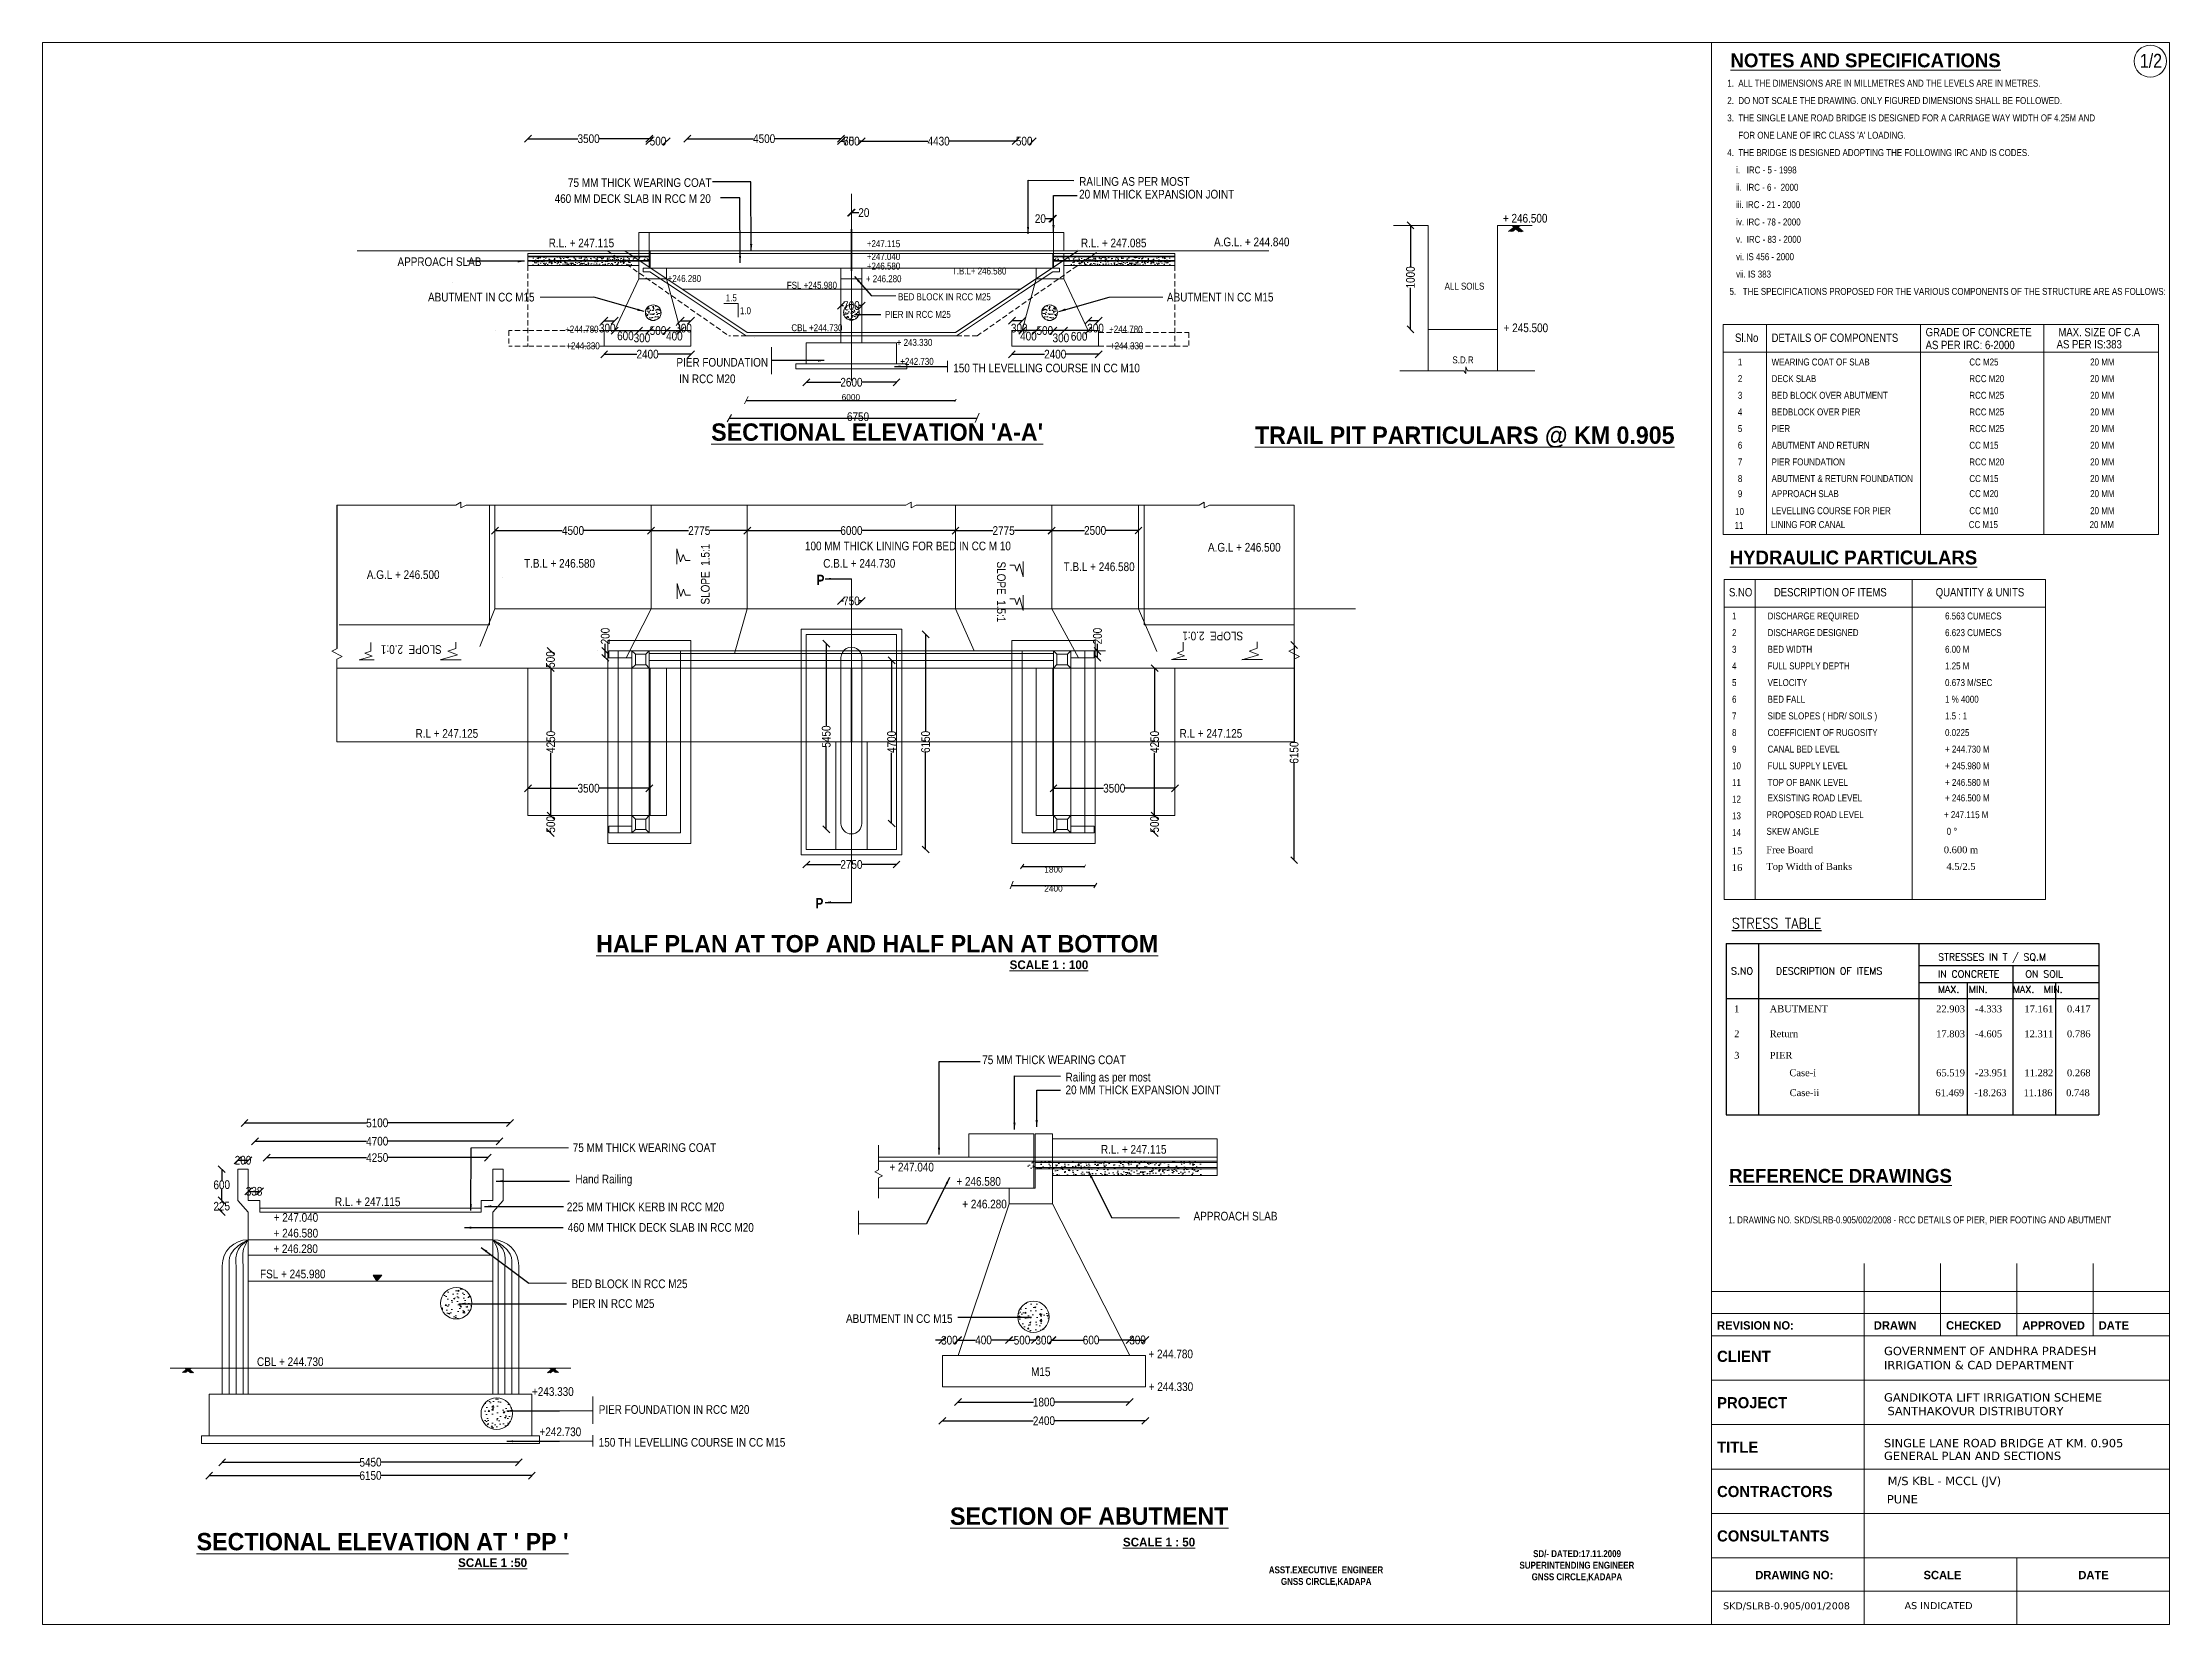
# Model space of a CAD drawing. Header units: millimetres. Extents: x 449716 to 511022, y -37103 to 8494.
import ezdxf
from ezdxf.enums import TextEntityAlignment as Align

# ---------------------------------------------------------------- set-up
doc = ezdxf.new("R2010")
doc.units = ezdxf.units.MM
doc.header["$LTSCALE"] = 300
doc.header["$MEASUREMENT"] = 0
doc.linetypes.add('DASHED', pattern=[0.75, 0.5, -0.25])
doc.layers.add('DWG TEXT', color=3, linetype='Continuous', lineweight=25)
doc.layers.add('MAIN', color=7, linetype='Continuous')
doc.layers.add('NOTES', color=7, linetype='Continuous')
doc.styles.add('ARIAL', font='times.ttf')
doc.styles.add('ARIAL NARROW', font='ARIALN.TTF', dxfattribs={"height": 250})
doc.styles.add('CITYBLUEPR', font='cityb___.ttf')
doc.styles.add('ROMANS', font='romans')
doc.styles.add('ROMANT', font='romant')
doc.styles.add('VERDANA', font='verdana.ttf')
doc.dimstyles.get("Standard").update_dxf_attribs({"dimtxt": 200, "dimasz": 200, "dimexe": 0.18, "dimexo": 0.0625, "dimgap": 0.09, "dimtad": 0, "dimdec": 0, "dimzin": 0, "dimdsep": 46, "dimtxsty": 'ARIAL NARROW', "dimcen": 0.0851, "dimdle": 0.1, "dimse1": 1, "dimse2": 1, "dimadec": 0, "dimazin": 0, "dimtfac": 1, "dimtdec": 0, "dimtofl": 0, "dimtmove": 0, "dimatfit": 3, "dimfxl": 1, "dimtolj": 1, "dimtzin": 0, "dimarcsym": 0})
doc.dimstyles.new('STANDARD$0', dxfattribs={"dimscale": 88.888889, "dimtxt": 0.02, "dimasz": 0.02, "dimexe": 0.05, "dimexo": 0.1, "dimgap": 0.002, "dimtad": 2, "dimdec": 0, "dimzin": 1, "dimdsep": 46, "dimtxsty": 'Standard', "dimcen": 0.09, "dimadec": 0, "dimazin": 0, "dimtfac": 1, "dimtdec": 4, "dimtofl": 0, "dimtmove": 0, "dimatfit": 3, "dimfxl": 1, "dimtolj": 1, "dimtzin": 1, "dimarcsym": 0})
doc.dimstyles.new('STANDARD$7', dxfattribs={"dimtxt": 2, "dimasz": 2, "dimexe": 1.25, "dimexo": 0.625, "dimtad": 1, "dimdec": 0, "dimlfac": 0.5, "dimdsep": 46, "dimtxsty": 'ARIAL NARROW', "dimcen": 2.5, "dimdle": 0.1, "dimse1": 1, "dimse2": 1, "dimadec": 0, "dimazin": 0, "dimtfac": 1, "dimtdec": 0, "dimtmove": 0, "dimatfit": 3, "dimfxl": 1, "dimtolj": 1, "dimtzin": 0, "dimarcsym": 0})

msp = doc.modelspace()

# ---------------------------------------------------------------- texts
at = {"color": 0}
for s, style, p in [('15', 'ARIAL', (498407.9, -14905.9)), ('Free Board', 'ARIAL', (499401.9, -14873.1)), ('0.600 m', 'ARIAL', (504517.2, -14873.1)), ('16', 'ARIAL', (498407.9, -15385.9)), ('Top Width of Banks', 'ARIAL', (499401.9, -15353.1)), ('4.5/2.5', 'ARIAL', (504593.5, -15353.1)), ('       STRESSES IN T / SQ.M', 'ROMANS', (503311.3, -17964.4)), ('S.NO', 'ROMANS', (498385, -18366.6)), ('DESCRIPTION OF ITEMS', 'ROMANS', (499678.2, -18366.6)), ('IN CONCRETE    ON SOIL', 'ROMANS', (504345.1, -18451.3)), ('MAX.  MIN.    MAX.  MIN.', 'ROMANS', (504345.1, -18895.9)), ('1', 'ARIAL', (498474.7, -19458)), ('ABUTMENT', 'ARIAL', (499498.9, -19458)), ('22.903', 'ARIAL', (504297.7, -19460)), ('-4.333', 'ARIAL', (505418.2, -19460)), ('17.161', 'ARIAL', (506841.7, -19460)), ('0.417', 'ARIAL', (508068.2, -19460)), ('2', 'ARIAL', (498474.7, -20175.7)), ('Return', 'ARIAL', (499498.9, -20175.7)), ('17.803', 'ARIAL', (504297.7, -20177.7)), ('-4.605', 'ARIAL', (505418.2, -20177.7)), ('12.311', 'ARIAL', (506841.7, -20177.7)), ('0.786', 'ARIAL', (508068.2, -20177.7)), ('3', 'ARIAL', (498474.7, -20798)), ('PIER', 'ARIAL', (499498.9, -20798)), (' Case-i', 'ARIAL', (499991.3, -21300.2)), ('65.519', 'ARIAL', (504297.7, -21302.2)), ('-23.951', 'ARIAL', (505418.2, -21302.2)), ('11.282', 'ARIAL', (506841.7, -21302.2)), ('0.268', 'ARIAL', (508068.2, -21302.2)), ('Case-ii', 'ARIAL', (500073.4, -21874.2)), ('61.469', 'ARIAL', (504274.3, -21876.1)), ('-18.263', 'ARIAL', (505394.8, -21876.1)), ('11.186', 'ARIAL', (506818.3, -21876.1)), ('0.748', 'ARIAL', (508044.8, -21876.1))]:
    msp.add_text(s, height=200, dxfattribs=dict(at, style=style)).set_placement(p)
at = {"color": 0, "style": 'ROMANT', "width": 0.9}
msp.add_text('%%USTRESS TABLE', height=300, dxfattribs=at).set_placement((498408.5, -17042.2))
at = {"color": 0, "linetype": 'ByBlock', "lineweight": 9, "char_height": 250, "attachment_point": 1, "style": 'ARIAL NARROW'}
for s, insert, width in [('6750', (472902.5, -2165), 245), ('M15', (478210, -29694.5), 511.5)]:
    msp.add_mtext(s, dxfattribs=dict(at, insert=insert, width=width))
at = {"layer": 'DWG TEXT', "color": 0, "linetype": 'ByBlock', "char_height": 200, "width": 7769.705, "attachment_point": 1}
for s, insert in [('\\pi3884.85232;{\\fArial Narrow|b1|i0|c0|p34;\\P\\pi2237.03513;ASST.EXECUTIVE  ENGINEER\\P\\pi2586.353;GNSS CIRCLE,KADAPA}', (482825.4, -35095.5)), ('\\pi2627.48534;{\\fArial Narrow|b1|i0|c0|p34;SD/- DATED:17.11.2009\\P\\pi2235.05696;SUPERINTENDING ENGINEER\\P\\pi2586.353;GNSS CIRCLE,KADAPA}', (490052.3, -34961.7))]:
    msp.add_mtext(s, dxfattribs=dict(at, insert=insert))
at = {"layer": 'MAIN', "color": 0, "lineweight": 9}
for s, height, style, p in [('%%UNOTES AND SPECIFICATIONS', 400, 'CITYBLUEPR', (498371.1, 7778.8)), ('1/2', 400, 'ARIAL NARROW', (510169.6, 7767.3)), ('75 MM THICK WEARING COAT', 250, 'ARIAL NARROW', (464860.7, 4331.5)), ('RAILING AS PER MOST', 250, 'ARIAL NARROW', (479595.5, 4364.2)), ('460 MM DECK SLAB IN RCC M 20', 250, 'ARIAL NARROW', (464476, 3869.7)), ('+ 246.500', 250, 'ARIAL NARROW', (491810.4, 3303.6)), ('R.L. + 247.115', 250, 'ARIAL NARROW', (464305.7, 2591.7)), ('R.L. + 247.085', 250, 'ARIAL NARROW', (479648.2, 2591.7)), ('A.G.L. + 244.840', 250, 'ARIAL NARROW', (483482.6, 2621.4)), ('T.B.L+ 246.580', 200, 'ARIAL NARROW', (475925.1, 1808.4)), ('+ 246.280', 200, 'ARIAL NARROW', (473448.6, 1585.1)), ('+ 245.500', 250, 'ARIAL NARROW', (491830.9, 145.7)), ('Sl.No     ', 240, 'ARIAL NARROW', (498500.2, -135.5)), ('DETAILS OF COMPONENTS', 240, 'ARIAL NARROW', (499553.7, -135.5)), ('GRADE OF CONCRETE', 240, 'ARIAL NARROW', (503993.9, 25.9)), ('MAX. SIZE OF C.A', 240, 'ARIAL NARROW', (507820.5, 25.9)), ('+ 243.330', 200, 'ARIAL NARROW', (474338.1, -249.3)), ('+242.730', 200, 'ARIAL NARROW', (474439.4, -796.4)), ('WEARING COAT OF SLAB', 200, 'ARIAL NARROW', (499553.7, -814.3)), ('AS PER IRC: 6-2000', 240, 'ARIAL NARROW', (503993.9, -343)), ('CC M25', 200, 'ARIAL NARROW', (505253.7, -814.3)), ('AS PER IS:383', 240, 'ARIAL NARROW', (507769.1, -322.5)), ('20 MM', 200, 'ARIAL NARROW', (508736.8, -814.3)), ('2', 200, 'ARIAL NARROW', (498582.1, -1294.3)), ('1', 200, 'ARIAL NARROW', (498582.1, -814.3)), ('DECK SLAB', 200, 'ARIAL NARROW', (499553.7, -1294.3)), ('RCC M20', 200, 'ARIAL NARROW', (505253.7, -1294.3)), ('20 MM', 200, 'ARIAL NARROW', (508736.8, -1294.3)), ('3', 200, 'ARIAL NARROW', (498582.1, -1774.3)), ('BED BLOCK OVER ABUTMENT', 200, 'ARIAL NARROW', (499553.7, -1774.3)), ('RCC M25', 200, 'ARIAL NARROW', (505253.7, -1774.3)), ('20 MM', 200, 'ARIAL NARROW', (508736.8, -1774.3)), ('4', 200, 'ARIAL NARROW', (498582.1, -2254.3)), ('BEDBLOCK OVER PIER', 200, 'ARIAL NARROW', (499553.7, -2254.3)), ('RCC M25', 200, 'ARIAL NARROW', (505253.7, -2254.3)), ('20 MM', 200, 'ARIAL NARROW', (508736.8, -2254.3)), ('5', 200, 'ARIAL NARROW', (498582.1, -2734.3)), ('6', 200, 'ARIAL NARROW', (498582.1, -3214.3)), ('ABUTMENT AND RETURN', 200, 'ARIAL NARROW', (499553.7, -3214.3)), ('PIER', 200, 'ARIAL NARROW', (499553.7, -2734.3)), ('CC M15', 200, 'ARIAL NARROW', (505253.7, -3214.3)), ('RCC M25', 200, 'ARIAL NARROW', (505253.7, -2734.3)), ('20 MM', 200, 'ARIAL NARROW', (508736.8, -2734.3)), ('20 MM', 200, 'ARIAL NARROW', (508736.8, -3214.3)), ('7', 200, 'ARIAL NARROW', (498582.1, -3694.3)), ('PIER FOUNDATION', 200, 'ARIAL NARROW', (499553.7, -3694.3)), ('RCC M20', 200, 'ARIAL NARROW', (505253.7, -3694.3)), ('20 MM', 200, 'ARIAL NARROW', (508736.8, -3694.3)), ('8', 200, 'ARIAL NARROW', (498582.1, -4174.3)), ('ABUTMENT & RETURN FOUNDATION', 200, 'ARIAL NARROW', (499553.7, -4174.3)), ('CC M15', 200, 'ARIAL NARROW', (505253.7, -4174.3)), ('20 MM', 200, 'ARIAL NARROW', (508736.8, -4174.3)), ('9', 200, 'ARIAL NARROW', (498582.1, -4609.3)), ('APPROACH SLAB', 200, 'ARIAL NARROW', (499553.7, -4609.3)), ('LEVELLING COURSE FOR PIER', 200, 'ARIAL NARROW', (499553.7, -5100.5)), ('CC M20', 200, 'ARIAL NARROW', (505253.7, -4609.3)), ('CC M10', 200, 'ARIAL NARROW', (505253.7, -5100.6)), ('20 MM', 200, 'ARIAL NARROW', (508736.8, -4609.3)), ('20 MM', 200, 'ARIAL NARROW', (508736.8, -5100.6)), ('11', 200, 'ARIAL NARROW', (498486.9, -5524)), ('10', 200, 'ARIAL NARROW', (498502.9, -5123.1)), ('LINING FOR CANAL', 200, 'ARIAL NARROW', (499537.6, -5501.4)), ('CC M15', 200, 'ARIAL NARROW', (505237.6, -5501.4)), ('20 MM', 200, 'ARIAL NARROW', (508720.7, -5501.5)), ('100 MM THICK LINING FOR BED IN CC M 10', 250, 'ARIAL NARROW', (471692.2, -6141.7)), ('A.G.L + 246.500', 250, 'ARIAL NARROW', (483308.8, -6180)), ('T.B.L + 246.580', 250, 'ARIAL NARROW', (463594.2, -6643.3)), ('C.B.L + 244.730', 250, 'ARIAL NARROW', (472218.1, -6643.3)), ('T.B.L + 246.580', 250, 'ARIAL NARROW', (479148.2, -6740.6)), ('%%UHYDRAULIC PARTICULARS', 400, 'CITYBLUEPR', (498348.6, -6548.5)), ('S.NO', 240, 'ARIAL NARROW', (498325.1, -7470.7)), ('DESCRIPTION OF ITEMS', 240, 'ARIAL NARROW', (499618.4, -7470.7)), ('QUANTITY & UNITS', 240, 'ARIAL NARROW', (504285.2, -7470.7)), ('1', 200, 'ARIAL NARROW', (498414.8, -8135)), ('DISCHARGE REQUIRED', 200, 'ARIAL NARROW', (499439, -8135)), ('6.563 CUMECS', 200, 'ARIAL NARROW', (504554.3, -8135)), ('2', 200, 'ARIAL NARROW', (498414.8, -8615)), ('DISCHARGE DESIGNED', 200, 'ARIAL NARROW', (499439, -8615)), ('6.623 CUMECS', 200, 'ARIAL NARROW', (504554.3, -8615)), ('3', 200, 'ARIAL NARROW', (498414.8, -9095)), ('BED WIDTH', 200, 'ARIAL NARROW', (499439, -9095)), ('6.00 M', 200, 'ARIAL NARROW', (504554.3, -9095)), ('4', 200, 'ARIAL NARROW', (498414.8, -9575)), ('FULL SUPPLY DEPTH', 200, 'ARIAL NARROW', (499439, -9575)), ('1.25 M', 200, 'ARIAL NARROW', (504554.3, -9575)), ('5', 200, 'ARIAL NARROW', (498414.8, -10055)), ('6', 200, 'ARIAL NARROW', (498414.8, -10535)), ('VELOCITY', 200, 'ARIAL NARROW', (499439, -10055)), ('BED FALL', 200, 'ARIAL NARROW', (499439, -10535)), ('0.673 M/SEC', 200, 'ARIAL NARROW', (504554.3, -10055)), ('1 %%% 4000', 200, 'ARIAL NARROW', (504554.3, -10535)), ('7', 200, 'ARIAL NARROW', (498414.8, -11015)), ('SIDE SLOPES ( HDR/ SOILS )', 200, 'ARIAL NARROW', (499439, -11015)), ('1.5 : 1', 200, 'ARIAL NARROW', (504554.3, -11015)), ('8', 200, 'ARIAL NARROW', (498414.8, -11495)), ('COEFFICIENT OF RUGOSITY', 200, 'ARIAL NARROW', (499439, -11495)), ('0.0225', 200, 'ARIAL NARROW', (504554.3, -11495)), ('9', 200, 'ARIAL NARROW', (498414.8, -11975)), ('10', 200, 'ARIAL NARROW', (498414.8, -12455)), ('CANAL BED LEVEL', 200, 'ARIAL NARROW', (499439, -11972.4)), ('FULL SUPPLY LEVEL', 200, 'ARIAL NARROW', (499439, -12452.4)), ('+ 244.730 M  ', 200, 'ARIAL NARROW', (504554.1, -11972.4)), ('+ 245.980 M  ', 200, 'ARIAL NARROW', (504554.1, -12452.4)), ('11', 200, 'ARIAL NARROW', (498414.8, -12935)), ('TOP OF BANK LEVEL', 200, 'ARIAL NARROW', (499439, -12932.4)), ('+ 246.580 M   ', 200, 'ARIAL NARROW', (504554.1, -12932.4)), ('12', 200, 'ARIAL NARROW', (498414.8, -13415)), ('EXSISTING ROAD LEVEL', 200, 'ARIAL NARROW', (499439, -13379.6)), ('+ 246.500 M', 200, 'ARIAL NARROW', (504554.3, -13379.6)), ('13', 200, 'ARIAL NARROW', (498414.8, -13895)), ('PROPOSED ROAD LEVEL', 200, 'ARIAL NARROW', (499408.8, -13862.2)), ('+ 247.115 M', 200, 'ARIAL NARROW', (504524.1, -13862.2)), ('14', 200, 'ARIAL NARROW', (498414.8, -14375)), ('SKEW ANGLE', 200, 'ARIAL NARROW', (499408.8, -14342.2)), ('0 %%D', 200, 'ARIAL NARROW', (504600.4, -14342.2)), ('75 MM THICK WEARING COAT', 250, 'ARIAL NARROW', (476802, -20952.7)), ('Railing as per most', 250, 'ARIAL NARROW', (479203.9, -21452.3)), ('75 MM THICK WEARING COAT', 250, 'ARIAL NARROW', (464999.7, -23483)), ('R.L. + 247.115', 250, 'ARIAL NARROW', (480225, -23534)), ('+ 247.040', 250, 'ARIAL NARROW', (474125.7, -24045.6)), ('+ 246.580', 250, 'ARIAL NARROW', (476056.5, -24457.8)), ('%%UREFERENCE DRAWINGS', 400, 'CITYBLUEPR', (498330.8, -24372.3)), ('R.L. + 247.115', 250, 'ARIAL NARROW', (458144.4, -25043.8)), ('+ 246.280', 250, 'ARIAL NARROW', (476226.3, -25110.1)), ('+ 246.580', 250, 'ARIAL NARROW', (456378.1, -25948.9)), ('+ 247.040', 250, 'ARIAL NARROW', (456379.2, -25495.6)), ('1. DRAWING NO. SKD/SLRB-0.905/002/2008 - RCC DETAILS OF PIER, PIER FOOTING AND ABUTMENT', 200, 'ARIAL NARROW', (498306.1, -25541.5)), ('+ 246.280', 250, 'ARIAL NARROW', (456369.7, -26397.7)), ('FSL + 245.980', 250, 'ARIAL NARROW', (455985.9, -27125.1)), ('REVISION NO:', 240, 'CITYBLUEPR', (497982.5, -28601.9)), ('DRAWN', 240, 'CITYBLUEPR', (502500.2, -28601.9)), ('CHECKED', 240, 'CITYBLUEPR', (504582.5, -28601.9)), ('APPROVED', 240, 'CITYBLUEPR', (506782.5, -28601.9)), ('DATE', 240, 'CITYBLUEPR', (508982.5, -28601.9)), ('CBL + 244.730', 250, 'ARIAL NARROW', (455896.6, -29653.2)), ('+ 244.780', 250, 'ARIAL NARROW', (481592.7, -29430.8)), ('CLIENT', 320, 'CITYBLUEPR', (497982.5, -29533.6)), ('GOVERNMENT OF ANDHRA PRADESH', 240, 'VERDANA', (502794.1, -29340.4)), ('IRRIGATION & CAD DEPARTMENT', 240, 'VERDANA', (502794.1, -29744.8)), ('+243.330', 250, 'ARIAL NARROW', (463824, -30515.6)), ('+ 244.330', 250, 'ARIAL NARROW', (481600.1, -30374.8)), ('PROJECT', 320, 'CITYBLUEPR', (497982.5, -30871.1)), ('GANDIKOTA LIFT IRRIGATION SCHEME', 240, 'VERDANA', (502794.1, -30677.9)), ('SANTHAKOVUR DISTRIBUTORY ', 240, 'VERDANA', (502895.9, -31070.9)), ('+242.730', 250, 'ARIAL NARROW', (464040.6, -31674)), ('TITLE', 320, 'CITYBLUEPR', (497982.5, -32151.1)), ('SINGLE LANE ROAD BRIDGE AT KM. 0.905', 240, 'VERDANA', (502794.1, -31995.2)), ('GENERAL PLAN AND SECTIONS', 240, 'VERDANA', (502794.1, -32362.4)), ('M/S KBL - MCCL (JV)', 240, 'VERDANA', (502898.3, -33086.3)), ('CONTRACTORS', 320, 'CITYBLUEPR', (497982.5, -33431.1)), ('PUNE', 240, 'VERDANA', (502877.3, -33613.9)), ('CONSULTANTS', 320, 'CITYBLUEPR', (497982.5, -34711.1)), ('DRAWING NO:', 240, 'CITYBLUEPR', (499085.5, -35798.2)), ('SCALE', 240, 'CITYBLUEPR', (503933.9, -35798.2)), ('DATE', 240, 'CITYBLUEPR', (508396.2, -35798.2)), ('SKD/SLRB-0.905/001/2008', 200, 'VERDANA', (498157.3, -36666.4)), ('AS INDICATED', 200, 'VERDANA', (503387.3, -36660.1))]:
    msp.add_text(s, height=height, dxfattribs=dict(at, style=style)).set_placement(p)
at = {"layer": 'MAIN', "color": 0, "lineweight": 9, "style": 'CITYBLUEPR'}
for s, height, p in [("%%USECTIONAL ELEVATION 'A-A'", 500, (473773.6, -2984)), ('%%UTRAIL PIT PARTICULARS @ KM 0.905', 500, (490709.8, -3073.3)), ('%%uHALF PLAN AT TOP AND HALF PLAN AT BOTTOM', 500, (473773.6, -17731.5)), ('%%uSCALE 1 : 100', 250, (478724.6, -18213.5)), ('%%USECTION OF ABUTMENT', 500, (479884, -34230.5)), ("%%uSECTIONAL ELEVATION AT ' PP '", 500, (459517.8, -34965.2)), ('%%USCALE 1 : 50', 250, (481897.8, -34853.9)), ('%%USCALE 1 :50', 250, (462688.2, -35446.2))]:
    msp.add_text(s, height=height, dxfattribs=at).set_placement(p, align=Align.CENTER)
at = {"layer": 'MAIN', "color": 0, "lineweight": 9, "style": 'ARIAL NARROW'}
for s, p in [('A.G.L + 246.500', (459064.1, -6968.5)), ('R.L + 247.125', (460466.3, -11545.7)), ('R.L + 247.125', (482489.6, -11544))]:
    msp.add_text(s, height=250, rotation=360, dxfattribs=at).set_placement(p)
at = {"layer": 'MAIN', "color": 0, "lineweight": 9, "insert": (498276.4, 7421.6), "char_height": 200, "width": 15776.667, "attachment_point": 1, "line_spacing_factor": 1.5, "style": 'CITYBLUEPR'}
msp.add_mtext("{\\fArial Narrow|b0|i0|c0|p34;1.  ALL THE DIMENSIONS ARE IN MILLMETRES AND THE LEVELS ARE IN METRES.\\P2.  DO NOT SCALE THE DRAWING. ONLY FIGURED DIMENSIONS SHALL BE FOLLOWED.\\P3.  THE SINGLE LANE ROAD BRIDGE IS DESIGNED FOR A CARRIAGE WAY WIDTH OF 4.25M AND\\P     FOR ONE LANE OF IRC CLASS 'A' LOADING.\\P4.  THE BRIDGE IS DESIGNED ADOPTING THE FOLLOWING IRC AND IS CODES.\\P    i.   IRC - 5 - 1998\\P    ii.  IRC - 6 -  2000\\P    iii. IRC - 21 - 2000\\P    iv. IRC - 78 - 2000\\P    v.  IRC - 83 - 2000\\P    vi. IS 456 - 2000\\P    vii. IS 383\\P 5.   THE SPECIFICATIONS PROPOSED FOR THE VARIOUS COMPONENTS OF THE STRUCTURE ARE AS FOLLOWS:}", dxfattribs=at)
at = {"layer": 'MAIN', "color": 0, "lineweight": 9, "style": 'ARIAL NARROW'}
for s, insert, char_height, attachment_point in [('20 MM THICK EXPANSION JOINT', (479594.5, 4121.1), 250, 4), ('APPROACH SLAB', (459946.8, 2173.8), 250, 4), ('ABUTMENT IN CC M15', (463897.4, 1153.3), 250, 6), ('BED BLOCK IN RCC M25', (474375.1, 1163.5), 200, 4), ('ABUTMENT IN CC M15', (485195.1, 1153.3), 250, 6), ('\\PALL SOILS', (490129.5, 1636.4), 200, 4), ('PIER IN RCC M25', (473997.5, 657), 200, 4), ('CBL +244.730', (471300.7, 271.7), 200, 4), ('PIER FOUNDATION ', (467986.8, -725.2), 250, 4), ('S.D.R', (490354, -655), 200, 4), (' IN RCC M20 ', (467986.8, -1200.2), 250, 4), (' \\P150 TH LEVELLING COURSE IN CC M10', (475966.4, -681.2), 250, 4), ('{\\fArial Narrow|b1|i0|c0|p34;P}', (472023.6, -6996.9), 300, 4), ('{\\fArial Narrow|b1|i0|c0|p34;P}', (471992.1, -16312.7), 300, 4), ('20 MM THICK EXPANSION JOINT', (479202.9, -21695.4), 250, 4), ('Hand Railing', (465075, -24303.2), 250, 4), ('225 MM THICK KERB IN RCC M20', (464828.5, -25068.1), 250, 4), ('460 MM THICK DECK SLAB IN RCC M20', (464855.5, -25661.1), 250, 4), ('APPROACH SLAB', (482892.6, -25335.8), 250, 4), ('BED BLOCK IN RCC M25', (464966.4, -27285.9), 250, 4), ('PIER IN RCC M25', (464983, -27854.9), 250, 4), ('ABUTMENT IN CC M15', (472875.3, -28288.5), 250, 4), ('PIER FOUNDATION IN RCC M20', (465747.3, -30909.2), 250, 4), (' \\P150 TH LEVELLING COURSE IN CC M15', (465747.3, -31646.7), 250, 4)]:
    msp.add_mtext(s, dxfattribs=dict(at, insert=insert, char_height=char_height, attachment_point=attachment_point))
at = {"layer": 'MAIN', "color": 0, "lineweight": 9, "char_height": 200, "width": 2930.825, "attachment_point": 1, "style": 'ARIAL NARROW'}
for s, insert in [(' +247.115', (473412.3, 2795.8)), (' +247.040', (473412.3, 2424.3)), (' +246.580', (473412.3, 2149.3)), (' +246.280', (467671.3, 1791.8)), ('1.5', (469409.7, 1235.2)), ('FSL +245.980', (471168.8, 1598.3)), ('1.0', (469816.7, 862.7)), (' +244.780', (464715.5, 331.3)), (' +244.780', (480396.5, 331.3)), (' +244.330', (464750.8, -147.7)), (' +244.330', (480420.8, -147.7))]:
    msp.add_mtext(s, dxfattribs=dict(at, insert=insert))
at = {"layer": 'MAIN', "color": 0, "lineweight": 9, "char_height": 250, "attachment_point": 4, "style": 'ARIAL NARROW'}
for s, insert, rotation in [('SLOPE  1.5:1', (468820, -7704.5), 90), ('SLOPE  1.5:1', (477349.3, -6465.3), 270), ('SLOPE  2.0:1', (484321.7, -8609.5), 180), ('SLOPE  2.0:1', (461220.3, -8999.8), 180)]:
    msp.add_mtext(s, dxfattribs=dict(at, insert=insert, rotation=rotation))

# ---------------------------------------------------------------- blocks, each defined once
blk = doc.blocks.new('_Oblique')
at = {"color": 0, "linetype": 'ByBlock', "lineweight": -2}
blk.add_line((-0.5, -0.5), (0.5, 0.5), dxfattribs=at)
blk = doc.blocks.new('*D2')
at = {"layer": 'Defpoints', "color": 0, "lineweight": 9, "transparency": 16777216}
for p in [(473020, 3111), (473040, 3590), (473040, 3261)]:
    blk.add_point(p, dxfattribs=at)
at = {"layer": 'MAIN', "color": 0, "lineweight": -2, "transparency": 16777216}
for p, q in [((473020, 3590), (473040, 3590)), ((473040, 3590), (473240, 3590))]:
    blk.add_line(p, q, dxfattribs=at)
at = {"layer": 'MAIN', "color": 0, "lineweight": -2, "transparency": 16777216, "xscale": 200, "yscale": 200, "zscale": 200, "rotation": 180}
blk.add_blockref('_Oblique', (473020, 3590), dxfattribs=at)
at = {"layer": 'MAIN', "color": 0, "lineweight": -2, "transparency": 16777216, "xscale": 200, "yscale": 200, "zscale": 200}
blk.add_blockref('_Oblique', (473040, 3590), dxfattribs=at)
at = {"layer": 'MAIN', "color": 0, "lineweight": 9, "transparency": 16777216, "insert": (473389, 3590), "char_height": 250, "attachment_point": 5, "style": 'ARIAL NARROW'}
blk.add_mtext('\\A1;20', dxfattribs=at)
blk = doc.blocks.new('*D3')
at = {"layer": 'Defpoints', "color": 0, "lineweight": 9, "transparency": 16777216}
for p in [(471731, -764), (474331, -764), (474331, -1300)]:
    blk.add_point(p, dxfattribs=at)
at = {"layer": 'MAIN', "color": 0, "lineweight": -2, "transparency": 16777216}
for p, q in [((471730, -1300), (472723, -1300)), ((474331, -1300), (473338, -1300))]:
    blk.add_line(p, q, dxfattribs=at)
at = {"layer": 'MAIN', "color": 0, "lineweight": -2, "transparency": 16777216, "xscale": 200, "yscale": 200, "zscale": 200, "rotation": 180}
blk.add_blockref('_Oblique', (471731, -1300), dxfattribs=at)
at = {"layer": 'MAIN', "color": 0, "lineweight": -2, "transparency": 16777216, "xscale": 200, "yscale": 200, "zscale": 200}
blk.add_blockref('_Oblique', (474331, -1300), dxfattribs=at)
at = {"layer": 'MAIN', "color": 0, "lineweight": 9, "transparency": 16777216, "insert": (473031, -1300), "char_height": 250, "attachment_point": 5, "style": 'ARIAL NARROW'}
blk.add_mtext('\\A1;2600', dxfattribs=at)
blk = doc.blocks.new('*D4')
at = {"layer": 'Defpoints', "color": 0, "lineweight": 9, "transparency": 16777216}
for p in [(473330, 5651), (472730, 740), (473330, 740)]:
    blk.add_point(p, dxfattribs=at)
at = {"layer": 'MAIN', "color": 0, "lineweight": -2, "transparency": 16777216}
for p, q in [((472730, 5651), (472804, 5651)), ((473330, 5651), (473257, 5651))]:
    blk.add_line(p, q, dxfattribs=at)
at = {"layer": 'MAIN', "color": 0, "lineweight": -2, "transparency": 16777216, "xscale": 200, "yscale": 200, "zscale": 200, "rotation": 180}
blk.add_blockref('_Oblique', (472730, 5651), dxfattribs=at)
at = {"layer": 'MAIN', "color": 0, "lineweight": -2, "transparency": 16777216, "xscale": 200, "yscale": 200, "zscale": 200}
blk.add_blockref('_Oblique', (473330, 5651), dxfattribs=at)
at = {"layer": 'MAIN', "color": 0, "lineweight": 9, "transparency": 16777216, "insert": (473030, 5651), "char_height": 250, "attachment_point": 5, "style": 'ARIAL NARROW'}
blk.add_mtext('\\A1;600', dxfattribs=at)
blk = doc.blocks.new('*D5')
at = {"layer": 'Defpoints', "color": 0, "lineweight": 9, "transparency": 16777216}
for p in [(468301, 5721), (472731, 1986), (468301, 1836)]:
    blk.add_point(p, dxfattribs=at)
at = {"layer": 'MAIN', "color": 0, "lineweight": -2, "transparency": 16777216}
for p, q in [((468301, 5721), (470206, 5721)), ((472731, 5721), (470826, 5721))]:
    blk.add_line(p, q, dxfattribs=at)
at = {"layer": 'MAIN', "color": 0, "lineweight": -2, "transparency": 16777216, "xscale": 200, "yscale": 200, "zscale": 200, "rotation": 180}
blk.add_blockref('_Oblique', (468301, 5721), dxfattribs=at)
at = {"layer": 'MAIN', "color": 0, "lineweight": -2, "transparency": 16777216, "xscale": 200, "yscale": 200, "zscale": 200}
blk.add_blockref('_Oblique', (472731, 5721), dxfattribs=at)
at = {"layer": 'MAIN', "color": 0, "lineweight": 9, "transparency": 16777216, "insert": (470516, 5721), "char_height": 250, "attachment_point": 5, "style": 'ARIAL NARROW'}
blk.add_mtext('\\A1;4500', dxfattribs=at)
blk = doc.blocks.new('*D6')
at = {"layer": 'Defpoints', "color": 0, "lineweight": 9, "transparency": 16777216}
for p in [(478846, 3415), (478846, 3086), (478826, 2936)]:
    blk.add_point(p, dxfattribs=at)
at = {"layer": 'MAIN', "color": 0, "lineweight": -2, "transparency": 16777216}
for p, q in [((478826, 3415), (478626, 3415)), ((478846, 3415), (478826, 3415))]:
    blk.add_line(p, q, dxfattribs=at)
at = {"layer": 'MAIN', "color": 0, "lineweight": -2, "transparency": 16777216, "xscale": 200, "yscale": 200, "zscale": 200, "rotation": 180}
blk.add_blockref('_Oblique', (478826, 3415), dxfattribs=at)
at = {"layer": 'MAIN', "color": 0, "lineweight": -2, "transparency": 16777216, "xscale": 200, "yscale": 200, "zscale": 200}
blk.add_blockref('_Oblique', (478846, 3415), dxfattribs=at)
at = {"layer": 'MAIN', "color": 0, "lineweight": 9, "transparency": 16777216, "insert": (478477, 3415), "char_height": 250, "attachment_point": 5, "style": 'ARIAL NARROW'}
blk.add_mtext('\\A1;20', dxfattribs=at)
blk = doc.blocks.new('*D7')
at = {"layer": 'Defpoints', "color": 0, "lineweight": 9, "transparency": 16777216}
for p in [(467206, 5651), (467206, 1035), (467706, 1035)]:
    blk.add_point(p, dxfattribs=at)
at = {"layer": 'MAIN', "color": 0, "lineweight": -2, "transparency": 16777216}
for p, q in [((467205, 5651), (467229, 5651)), ((467706, 5651), (467682, 5651))]:
    blk.add_line(p, q, dxfattribs=at)
at = {"layer": 'MAIN', "color": 0, "lineweight": -2, "transparency": 16777216, "xscale": 200, "yscale": 200, "zscale": 200, "rotation": 180}
blk.add_blockref('_Oblique', (467206, 5651), dxfattribs=at)
at = {"layer": 'MAIN', "color": 0, "lineweight": -2, "transparency": 16777216, "xscale": 200, "yscale": 200, "zscale": 200}
blk.add_blockref('_Oblique', (467706, 5651), dxfattribs=at)
at = {"layer": 'MAIN', "color": 0, "lineweight": 9, "transparency": 16777216, "insert": (467456, 5651), "char_height": 250, "attachment_point": 5, "style": 'ARIAL NARROW'}
blk.add_mtext('\\A1;500', dxfattribs=at)
blk = doc.blocks.new('*D8')
at = {"layer": 'Defpoints', "color": 0, "lineweight": 9, "transparency": 16777216}
for p in [(477760, 5651), (473330, 1916), (477760, 1766)]:
    blk.add_point(p, dxfattribs=at)
at = {"layer": 'MAIN', "color": 0, "lineweight": -2, "transparency": 16777216}
for p, q in [((473330, 5651), (475236, 5651)), ((477761, 5651), (475855, 5651))]:
    blk.add_line(p, q, dxfattribs=at)
at = {"layer": 'MAIN', "color": 0, "lineweight": -2, "transparency": 16777216, "xscale": 200, "yscale": 200, "zscale": 200, "rotation": 180}
blk.add_blockref('_Oblique', (473330, 5651), dxfattribs=at)
at = {"layer": 'MAIN', "color": 0, "lineweight": -2, "transparency": 16777216, "xscale": 200, "yscale": 200, "zscale": 200}
blk.add_blockref('_Oblique', (477760, 5651), dxfattribs=at)
at = {"layer": 'MAIN', "color": 0, "lineweight": 9, "transparency": 16777216, "insert": (475545, 5651), "char_height": 250, "attachment_point": 5, "style": 'ARIAL NARROW'}
blk.add_mtext('\\A1;4430', dxfattribs=at)
blk = doc.blocks.new('*D9')
at = {"layer": 'Defpoints', "color": 0, "lineweight": 9, "transparency": 16777216}
for p in [(478260, 5651), (477760, 1035), (478260, 1035)]:
    blk.add_point(p, dxfattribs=at)
at = {"layer": 'MAIN', "color": 0, "lineweight": -2, "transparency": 16777216}
for p, q in [((477760, 5651), (477784, 5651)), ((478261, 5651), (478237, 5651))]:
    blk.add_line(p, q, dxfattribs=at)
at = {"layer": 'MAIN', "color": 0, "lineweight": -2, "transparency": 16777216, "xscale": 200, "yscale": 200, "zscale": 200, "rotation": 180}
blk.add_blockref('_Oblique', (477760, 5651), dxfattribs=at)
at = {"layer": 'MAIN', "color": 0, "lineweight": -2, "transparency": 16777216, "xscale": 200, "yscale": 200, "zscale": 200}
blk.add_blockref('_Oblique', (478260, 5651), dxfattribs=at)
at = {"layer": 'MAIN', "color": 0, "lineweight": 9, "transparency": 16777216, "insert": (478010, 5651), "char_height": 250, "attachment_point": 5, "style": 'ARIAL NARROW'}
blk.add_mtext('\\A1;500', dxfattribs=at)
blk = doc.blocks.new('*D10')
at = {"layer": 'Defpoints', "color": 0, "lineweight": 9, "transparency": 16777216}
for p in [(472731, 5651), (472731, 740), (473330, 740)]:
    blk.add_point(p, dxfattribs=at)
at = {"layer": 'MAIN', "color": 0, "lineweight": -2, "transparency": 16777216}
for p, q in [((472730, 5651), (472805, 5651)), ((473331, 5651), (473256, 5651))]:
    blk.add_line(p, q, dxfattribs=at)
at = {"layer": 'MAIN', "color": 0, "lineweight": -2, "transparency": 16777216, "xscale": 200, "yscale": 200, "zscale": 200, "rotation": 180}
blk.add_blockref('_Oblique', (472731, 5651), dxfattribs=at)
at = {"layer": 'MAIN', "color": 0, "lineweight": -2, "transparency": 16777216, "xscale": 200, "yscale": 200, "zscale": 200}
blk.add_blockref('_Oblique', (473330, 5651), dxfattribs=at)
at = {"layer": 'MAIN', "color": 0, "lineweight": 9, "transparency": 16777216, "insert": (473031, 5651), "char_height": 250, "attachment_point": 5, "style": 'ARIAL NARROW'}
blk.add_mtext('\\A1;750', dxfattribs=at)
blk = doc.blocks.new('*D11')
at = {"layer": 'Defpoints', "color": 0, "lineweight": 9, "transparency": 16777216}
for p in [(467706, 191), (468106, 191), (468106, 191)]:
    blk.add_point(p, dxfattribs=at)
at = {"layer": 'MAIN', "color": 0, "lineweight": -2, "transparency": 16777216}
blk.add_line((467706, 191), (468106, 191), dxfattribs=at)
at = {"layer": 'MAIN', "color": 0, "lineweight": -2, "transparency": 16777216, "xscale": 200, "yscale": 200, "zscale": 200, "rotation": 180}
blk.add_blockref('_Oblique', (467706, 191), dxfattribs=at)
at = {"layer": 'MAIN', "color": 0, "lineweight": -2, "transparency": 16777216, "xscale": 200, "yscale": 200, "zscale": 200}
blk.add_blockref('_Oblique', (468106, 191), dxfattribs=at)
at = {"layer": 'MAIN', "color": 0, "lineweight": 9, "transparency": 16777216, "insert": (467928, 31), "char_height": 250, "attachment_point": 5, "style": 'ARIAL NARROW'}
blk.add_mtext('\\A1;400', dxfattribs=at)
blk = doc.blocks.new('*D12')
at = {"layer": 'Defpoints', "color": 0, "lineweight": 9, "transparency": 16777216}
for p in [(463706, 5721), (467206, 2175), (463706, 1725)]:
    blk.add_point(p, dxfattribs=at)
at = {"layer": 'MAIN', "color": 0, "lineweight": -2, "transparency": 16777216}
for p, q in [((463705, 5721), (465150, 5721)), ((467206, 5721), (465761, 5721))]:
    blk.add_line(p, q, dxfattribs=at)
at = {"layer": 'MAIN', "color": 0, "lineweight": -2, "transparency": 16777216, "xscale": 200, "yscale": 200, "zscale": 200, "rotation": 180}
blk.add_blockref('_Oblique', (463706, 5721), dxfattribs=at)
at = {"layer": 'MAIN', "color": 0, "lineweight": -2, "transparency": 16777216, "xscale": 200, "yscale": 200, "zscale": 200}
blk.add_blockref('_Oblique', (467206, 5721), dxfattribs=at)
at = {"layer": 'MAIN', "color": 0, "lineweight": 9, "transparency": 16777216, "insert": (465456, 5721), "char_height": 250, "attachment_point": 5, "style": 'ARIAL NARROW'}
blk.add_mtext('\\A1;3500', dxfattribs=at)
blk = doc.blocks.new('*D13')
at = {"layer": 'Defpoints', "color": 0, "lineweight": 9, "transparency": 16777216}
for p in [(465905, -190), (468406, -190), (468406, -490)]:
    blk.add_point(p, dxfattribs=at)
at = {"layer": 'MAIN', "color": 0, "lineweight": -2, "transparency": 16777216}
for p, q in [((465905, -490), (466848, -490)), ((468406, -490), (467463, -490))]:
    blk.add_line(p, q, dxfattribs=at)
at = {"layer": 'MAIN', "color": 0, "lineweight": -2, "transparency": 16777216, "xscale": 200, "yscale": 200, "zscale": 200, "rotation": 180}
blk.add_blockref('_Oblique', (465905, -490), dxfattribs=at)
at = {"layer": 'MAIN', "color": 0, "lineweight": -2, "transparency": 16777216, "xscale": 200, "yscale": 200, "zscale": 200}
blk.add_blockref('_Oblique', (468406, -490), dxfattribs=at)
at = {"layer": 'MAIN', "color": 0, "lineweight": 9, "transparency": 16777216, "insert": (467155, -490), "char_height": 250, "attachment_point": 5, "style": 'ARIAL NARROW'}
blk.add_mtext('\\A1;2400', dxfattribs=at)
blk = doc.blocks.new('*D14')
at = {"layer": 'Defpoints', "color": 0, "lineweight": 9, "transparency": 16777216}
for p in [(467206, 191), (467706, 191), (467706, 191)]:
    blk.add_point(p, dxfattribs=at)
at = {"layer": 'MAIN', "color": 0, "lineweight": -2, "transparency": 16777216}
for p, q in [((467205, 191), (467229, 191)), ((467706, 191), (467682, 191))]:
    blk.add_line(p, q, dxfattribs=at)
at = {"layer": 'MAIN', "color": 0, "lineweight": -2, "transparency": 16777216, "xscale": 200, "yscale": 200, "zscale": 200, "rotation": 180}
blk.add_blockref('_Oblique', (467206, 191), dxfattribs=at)
at = {"layer": 'MAIN', "color": 0, "lineweight": -2, "transparency": 16777216, "xscale": 200, "yscale": 200, "zscale": 200}
blk.add_blockref('_Oblique', (467706, 191), dxfattribs=at)
at = {"layer": 'MAIN', "color": 0, "lineweight": 9, "transparency": 16777216, "insert": (467456, 191), "char_height": 250, "attachment_point": 5, "style": 'ARIAL NARROW'}
blk.add_mtext('\\A1;500', dxfattribs=at)
blk = doc.blocks.new('*D15')
at = {"layer": 'Defpoints', "color": 0, "lineweight": 9, "transparency": 16777216}
for p in [(466905, 191), (467205, 191), (467205, 191)]:
    blk.add_point(p, dxfattribs=at)
at = {"layer": 'MAIN', "color": 0, "lineweight": -2, "transparency": 16777216}
blk.add_line((466905, 191), (467205, 191), dxfattribs=at)
at = {"layer": 'MAIN', "color": 0, "lineweight": -2, "transparency": 16777216, "xscale": 200, "yscale": 200, "zscale": 200, "rotation": 180}
blk.add_blockref('_Oblique', (466905, 191), dxfattribs=at)
at = {"layer": 'MAIN', "color": 0, "lineweight": -2, "transparency": 16777216, "xscale": 200, "yscale": 200, "zscale": 200}
blk.add_blockref('_Oblique', (467205, 191), dxfattribs=at)
at = {"layer": 'MAIN', "color": 0, "lineweight": 9, "transparency": 16777216, "insert": (466993, -21), "char_height": 250, "attachment_point": 5, "style": 'ARIAL NARROW'}
blk.add_mtext('\\A1;300', dxfattribs=at)
blk = doc.blocks.new('*D16')
at = {"layer": 'Defpoints', "color": 0, "lineweight": 9, "transparency": 16777216}
for p in [(466205, 191), (466905, 191), (466905, 191)]:
    blk.add_point(p, dxfattribs=at)
at = {"layer": 'MAIN', "color": 0, "lineweight": -2, "transparency": 16777216}
blk.add_line((466205, 191), (466905, 191), dxfattribs=at)
at = {"layer": 'MAIN', "color": 0, "lineweight": -2, "transparency": 16777216, "xscale": 200, "yscale": 200, "zscale": 200, "rotation": 180}
blk.add_blockref('_Oblique', (466205, 191), dxfattribs=at)
at = {"layer": 'MAIN', "color": 0, "lineweight": -2, "transparency": 16777216, "xscale": 200, "yscale": 200, "zscale": 200}
blk.add_blockref('_Oblique', (466905, 191), dxfattribs=at)
at = {"layer": 'MAIN', "color": 0, "lineweight": 9, "transparency": 16777216, "insert": (466517, 37), "char_height": 250, "attachment_point": 5, "style": 'ARIAL NARROW'}
blk.add_mtext('\\A1;600', dxfattribs=at)
blk = doc.blocks.new('*D17')
at = {"layer": 'Defpoints', "color": 0, "lineweight": 9, "transparency": 16777216}
for p in [(465906, 474), (466205, 474), (466205, 474)]:
    blk.add_point(p, dxfattribs=at)
at = {"layer": 'MAIN', "color": 0, "lineweight": -2, "transparency": 16777216}
blk.add_line((465905, 474), (466205, 474), dxfattribs=at)
at = {"layer": 'MAIN', "color": 0, "lineweight": -2, "transparency": 16777216, "xscale": 200, "yscale": 200, "zscale": 200, "rotation": 180}
blk.add_blockref('_Oblique', (465906, 474), dxfattribs=at)
at = {"layer": 'MAIN', "color": 0, "lineweight": -2, "transparency": 16777216, "xscale": 200, "yscale": 200, "zscale": 200}
blk.add_blockref('_Oblique', (466205, 474), dxfattribs=at)
at = {"layer": 'MAIN', "color": 0, "lineweight": 9, "transparency": 16777216, "insert": (465993, 262), "char_height": 250, "attachment_point": 5, "style": 'ARIAL NARROW'}
blk.add_mtext('\\A1;300', dxfattribs=at)
blk = doc.blocks.new('*D18')
at = {"layer": 'Defpoints', "color": 0, "lineweight": 9, "transparency": 16777216}
for p in [(468106, 474), (468405, 474), (468405, 474)]:
    blk.add_point(p, dxfattribs=at)
at = {"layer": 'MAIN', "color": 0, "lineweight": -2, "transparency": 16777216}
blk.add_line((468105, 474), (468406, 474), dxfattribs=at)
at = {"layer": 'MAIN', "color": 0, "lineweight": -2, "transparency": 16777216, "xscale": 200, "yscale": 200, "zscale": 200, "rotation": 180}
blk.add_blockref('_Oblique', (468106, 474), dxfattribs=at)
at = {"layer": 'MAIN', "color": 0, "lineweight": -2, "transparency": 16777216, "xscale": 200, "yscale": 200, "zscale": 200}
blk.add_blockref('_Oblique', (468405, 474), dxfattribs=at)
at = {"layer": 'MAIN', "color": 0, "lineweight": 9, "transparency": 16777216, "insert": (468193, 262), "char_height": 250, "attachment_point": 5, "style": 'ARIAL NARROW'}
blk.add_mtext('\\A1;300', dxfattribs=at)
blk = doc.blocks.new('*D19')
at = {"layer": 'Defpoints', "color": 0, "lineweight": 9, "transparency": 16777216}
for p in [(477655, -190), (477655, -490), (480156, -190)]:
    blk.add_point(p, dxfattribs=at)
at = {"layer": 'MAIN', "color": 0, "lineweight": -2, "transparency": 16777216}
for p, q in [((477655, -490), (478598, -490)), ((480156, -490), (479213, -490))]:
    blk.add_line(p, q, dxfattribs=at)
at = {"layer": 'MAIN', "color": 0, "lineweight": -2, "transparency": 16777216, "xscale": 200, "yscale": 200, "zscale": 200, "rotation": 180}
blk.add_blockref('_Oblique', (477655, -490), dxfattribs=at)
at = {"layer": 'MAIN', "color": 0, "lineweight": -2, "transparency": 16777216, "xscale": 200, "yscale": 200, "zscale": 200}
blk.add_blockref('_Oblique', (480156, -490), dxfattribs=at)
at = {"layer": 'MAIN', "color": 0, "lineweight": 9, "transparency": 16777216, "insert": (478905, -490), "char_height": 250, "attachment_point": 5, "style": 'ARIAL NARROW'}
blk.add_mtext('\\A1;2400', dxfattribs=at)
blk = doc.blocks.new('*D20')
at = {"layer": 'Defpoints', "color": 0, "lineweight": 9, "transparency": 16777216}
for p in [(478355, 191), (478355, 191), (478855, 191)]:
    blk.add_point(p, dxfattribs=at)
at = {"layer": 'MAIN', "color": 0, "lineweight": -2, "transparency": 16777216}
for p, q in [((478355, 191), (478379, 191)), ((478856, 191), (478832, 191))]:
    blk.add_line(p, q, dxfattribs=at)
at = {"layer": 'MAIN', "color": 0, "lineweight": -2, "transparency": 16777216, "xscale": 200, "yscale": 200, "zscale": 200, "rotation": 180}
blk.add_blockref('_Oblique', (478355, 191), dxfattribs=at)
at = {"layer": 'MAIN', "color": 0, "lineweight": -2, "transparency": 16777216, "xscale": 200, "yscale": 200, "zscale": 200}
blk.add_blockref('_Oblique', (478855, 191), dxfattribs=at)
at = {"layer": 'MAIN', "color": 0, "lineweight": 9, "transparency": 16777216, "insert": (478605, 191), "char_height": 250, "attachment_point": 5, "style": 'ARIAL NARROW'}
blk.add_mtext('\\A1;500', dxfattribs=at)
blk = doc.blocks.new('*D21')
at = {"layer": 'Defpoints', "color": 0, "lineweight": 9, "transparency": 16777216}
for p in [(478856, 191), (478856, 191), (479156, 191)]:
    blk.add_point(p, dxfattribs=at)
at = {"layer": 'MAIN', "color": 0, "lineweight": -2, "transparency": 16777216}
blk.add_line((479156, 191), (478856, 191), dxfattribs=at)
at = {"layer": 'MAIN', "color": 0, "lineweight": -2, "transparency": 16777216, "xscale": 200, "yscale": 200, "zscale": 200, "rotation": 180}
blk.add_blockref('_Oblique', (478856, 191), dxfattribs=at)
at = {"layer": 'MAIN', "color": 0, "lineweight": -2, "transparency": 16777216, "xscale": 200, "yscale": 200, "zscale": 200}
blk.add_blockref('_Oblique', (479156, 191), dxfattribs=at)
at = {"layer": 'MAIN', "color": 0, "lineweight": 9, "transparency": 16777216, "insert": (479068, -21), "char_height": 250, "attachment_point": 5, "style": 'ARIAL NARROW'}
blk.add_mtext('\\A1;300', dxfattribs=at)
blk = doc.blocks.new('*D22')
at = {"layer": 'Defpoints', "color": 0, "lineweight": 9, "transparency": 16777216}
for p in [(477955, 191), (477955, 191), (478355, 191)]:
    blk.add_point(p, dxfattribs=at)
at = {"layer": 'MAIN', "color": 0, "lineweight": -2, "transparency": 16777216}
blk.add_line((478355, 191), (477955, 191), dxfattribs=at)
at = {"layer": 'MAIN', "color": 0, "lineweight": -2, "transparency": 16777216, "xscale": 200, "yscale": 200, "zscale": 200, "rotation": 180}
blk.add_blockref('_Oblique', (477955, 191), dxfattribs=at)
at = {"layer": 'MAIN', "color": 0, "lineweight": -2, "transparency": 16777216, "xscale": 200, "yscale": 200, "zscale": 200}
blk.add_blockref('_Oblique', (478355, 191), dxfattribs=at)
at = {"layer": 'MAIN', "color": 0, "lineweight": 9, "transparency": 16777216, "insert": (478133, 31), "char_height": 250, "attachment_point": 5, "style": 'ARIAL NARROW'}
blk.add_mtext('\\A1;400', dxfattribs=at)
blk = doc.blocks.new('*D23')
at = {"layer": 'Defpoints', "color": 0, "lineweight": 9, "transparency": 16777216}
for p in [(479156, 191), (479156, 191), (479856, 191)]:
    blk.add_point(p, dxfattribs=at)
at = {"layer": 'MAIN', "color": 0, "lineweight": -2, "transparency": 16777216}
blk.add_line((479856, 191), (479156, 191), dxfattribs=at)
at = {"layer": 'MAIN', "color": 0, "lineweight": -2, "transparency": 16777216, "xscale": 200, "yscale": 200, "zscale": 200, "rotation": 180}
blk.add_blockref('_Oblique', (479156, 191), dxfattribs=at)
at = {"layer": 'MAIN', "color": 0, "lineweight": -2, "transparency": 16777216, "xscale": 200, "yscale": 200, "zscale": 200}
blk.add_blockref('_Oblique', (479856, 191), dxfattribs=at)
at = {"layer": 'MAIN', "color": 0, "lineweight": 9, "transparency": 16777216, "insert": (479595, 25), "char_height": 250, "attachment_point": 5, "style": 'ARIAL NARROW'}
blk.add_mtext('\\A1;600', dxfattribs=at)
blk = doc.blocks.new('*D24')
at = {"layer": 'Defpoints', "color": 0, "lineweight": 9, "transparency": 16777216}
for p in [(479856, 474), (479856, 474), (480155, 474)]:
    blk.add_point(p, dxfattribs=at)
at = {"layer": 'MAIN', "color": 0, "lineweight": -2, "transparency": 16777216}
blk.add_line((480156, 474), (479856, 474), dxfattribs=at)
at = {"layer": 'MAIN', "color": 0, "lineweight": -2, "transparency": 16777216, "xscale": 200, "yscale": 200, "zscale": 200, "rotation": 180}
blk.add_blockref('_Oblique', (479856, 474), dxfattribs=at)
at = {"layer": 'MAIN', "color": 0, "lineweight": -2, "transparency": 16777216, "xscale": 200, "yscale": 200, "zscale": 200}
blk.add_blockref('_Oblique', (480155, 474), dxfattribs=at)
at = {"layer": 'MAIN', "color": 0, "lineweight": 9, "transparency": 16777216, "insert": (480068, 262), "char_height": 250, "attachment_point": 5, "style": 'ARIAL NARROW'}
blk.add_mtext('\\A1;300', dxfattribs=at)
blk = doc.blocks.new('*D25')
at = {"layer": 'Defpoints', "color": 0, "lineweight": 9, "transparency": 16777216}
for p in [(477656, 474), (477656, 474), (477955, 474)]:
    blk.add_point(p, dxfattribs=at)
at = {"layer": 'MAIN', "color": 0, "lineweight": -2, "transparency": 16777216}
blk.add_line((477956, 474), (477655, 474), dxfattribs=at)
at = {"layer": 'MAIN', "color": 0, "lineweight": -2, "transparency": 16777216, "xscale": 200, "yscale": 200, "zscale": 200, "rotation": 180}
blk.add_blockref('_Oblique', (477656, 474), dxfattribs=at)
at = {"layer": 'MAIN', "color": 0, "lineweight": -2, "transparency": 16777216, "xscale": 200, "yscale": 200, "zscale": 200}
blk.add_blockref('_Oblique', (477955, 474), dxfattribs=at)
at = {"layer": 'MAIN', "color": 0, "lineweight": 9, "transparency": 16777216, "insert": (477868, 262), "char_height": 250, "attachment_point": 5, "style": 'ARIAL NARROW'}
blk.add_mtext('\\A1;300', dxfattribs=at)
blk = doc.blocks.new('*D26')
at = {"layer": 'Defpoints', "color": 0, "lineweight": 9, "transparency": 16777216}
for p in [(478856, -11666), (482356, -11666), (478856, -13001)]:
    blk.add_point(p, dxfattribs=at)
at = {"layer": 'MAIN', "color": 0, "lineweight": -2, "transparency": 16777216}
for p, q in [((478855, -13001), (480300, -13001)), ((482356, -13001), (480911, -13001))]:
    blk.add_line(p, q, dxfattribs=at)
at = {"layer": 'MAIN', "color": 0, "lineweight": -2, "transparency": 16777216, "xscale": 200, "yscale": 200, "zscale": 200, "rotation": 180}
blk.add_blockref('_Oblique', (478856, -13001), dxfattribs=at)
at = {"layer": 'MAIN', "color": 0, "lineweight": -2, "transparency": 16777216, "xscale": 200, "yscale": 200, "zscale": 200}
blk.add_blockref('_Oblique', (482356, -13001), dxfattribs=at)
at = {"layer": 'MAIN', "color": 0, "lineweight": 9, "transparency": 16777216, "insert": (480606, -13001), "char_height": 250, "attachment_point": 5, "style": 'ARIAL NARROW'}
blk.add_mtext('\\A1;3500', dxfattribs=at)
blk = doc.blocks.new('*D27')
at = {"layer": 'Defpoints', "color": 0, "lineweight": 9, "transparency": 16777216}
for p in [(464723, -9540), (464366, -13790), (464723, -13790)]:
    blk.add_point(p, dxfattribs=at)
at = {"layer": 'MAIN', "color": 0, "lineweight": -2, "transparency": 16777216}
for p, q in [((464366, -9540), (464366, -11355)), ((464366, -13790), (464366, -11975))]:
    blk.add_line(p, q, dxfattribs=at)
at = {"layer": 'MAIN', "color": 0, "lineweight": -2, "transparency": 16777216, "xscale": 200, "yscale": 200, "zscale": 200}
for p, rotation in [((464366, -9540), 90), ((464366, -13790), 270)]:
    blk.add_blockref('_Oblique', p, dxfattribs=dict(at, rotation=rotation))
at = {"layer": 'MAIN', "color": 0, "lineweight": 9, "transparency": 16777216, "insert": (464366, -11665), "char_height": 250, "attachment_point": 5, "rotation": 90, "style": 'ARIAL NARROW'}
blk.add_mtext('\\A1;4250', dxfattribs=at)
blk = doc.blocks.new('*D28')
at = {"layer": 'Defpoints', "color": 0, "lineweight": 9, "transparency": 16777216}
for p in [(463209, -13790), (463209, -14290), (464366, -14290)]:
    blk.add_point(p, dxfattribs=at)
at = {"layer": 'MAIN', "color": 0, "lineweight": -2, "transparency": 16777216}
for p, q in [((464366, -13790), (464366, -13814)), ((464366, -14290), (464366, -14267))]:
    blk.add_line(p, q, dxfattribs=at)
at = {"layer": 'MAIN', "color": 0, "lineweight": -2, "transparency": 16777216, "xscale": 200, "yscale": 200, "zscale": 200}
for p, rotation in [((464366, -13790), 90), ((464366, -14290), 270)]:
    blk.add_blockref('_Oblique', p, dxfattribs=dict(at, rotation=rotation))
at = {"layer": 'MAIN', "color": 0, "lineweight": 9, "transparency": 16777216, "insert": (464366, -14040), "char_height": 250, "attachment_point": 5, "rotation": 90, "style": 'ARIAL NARROW'}
blk.add_mtext('\\A1;500', dxfattribs=at)
blk = doc.blocks.new('*D29')
at = {"layer": 'Defpoints', "color": 0, "lineweight": 9, "transparency": 16777216}
for p in [(463202, -9040), (463202, -9540), (464359, -9540)]:
    blk.add_point(p, dxfattribs=at)
at = {"layer": 'MAIN', "color": 0, "lineweight": -2, "transparency": 16777216}
for p, q in [((464359, -9040), (464359, -9064)), ((464359, -9540), (464359, -9516))]:
    blk.add_line(p, q, dxfattribs=at)
at = {"layer": 'MAIN', "color": 0, "lineweight": -2, "transparency": 16777216, "xscale": 200, "yscale": 200, "zscale": 200}
for p, rotation in [((464359, -9040), 90), ((464359, -9540), 270)]:
    blk.add_blockref('_Oblique', p, dxfattribs=dict(at, rotation=rotation))
at = {"layer": 'MAIN', "color": 0, "lineweight": 9, "transparency": 16777216, "insert": (464359, -9290), "char_height": 250, "attachment_point": 5, "rotation": 90, "style": 'ARIAL NARROW'}
blk.add_mtext('\\A1;500', dxfattribs=at)
blk = doc.blocks.new('*D30')
at = {"layer": 'Defpoints', "color": 0, "lineweight": 9, "transparency": 16777216}
for p in [(482128, -9540), (481771, -13790), (482128, -13790)]:
    blk.add_point(p, dxfattribs=at)
at = {"layer": 'MAIN', "color": 0, "lineweight": -2, "transparency": 16777216}
for p, q in [((481771, -9539), (481771, -11355)), ((481771, -13790), (481771, -11975))]:
    blk.add_line(p, q, dxfattribs=at)
at = {"layer": 'MAIN', "color": 0, "lineweight": -2, "transparency": 16777216, "xscale": 200, "yscale": 200, "zscale": 200}
for p, rotation in [((481771, -9540), 90), ((481771, -13790), 270)]:
    blk.add_blockref('_Oblique', p, dxfattribs=dict(at, rotation=rotation))
at = {"layer": 'MAIN', "color": 0, "lineweight": 9, "transparency": 16777216, "insert": (481771, -11665), "char_height": 250, "attachment_point": 5, "rotation": 90, "style": 'ARIAL NARROW'}
blk.add_mtext('\\A1;4250', dxfattribs=at)
blk = doc.blocks.new('*D31')
at = {"layer": 'Defpoints', "color": 0, "lineweight": 9, "transparency": 16777216}
for p in [(480612, -13790), (480612, -14290), (481770, -14290)]:
    blk.add_point(p, dxfattribs=at)
at = {"layer": 'MAIN', "color": 0, "lineweight": -2, "transparency": 16777216}
for p, q in [((481770, -13789), (481770, -13813)), ((481770, -14290), (481770, -14266))]:
    blk.add_line(p, q, dxfattribs=at)
at = {"layer": 'MAIN', "color": 0, "lineweight": -2, "transparency": 16777216, "xscale": 200, "yscale": 200, "zscale": 200}
for p, rotation in [((481770, -13790), 90), ((481770, -14290), 270)]:
    blk.add_blockref('_Oblique', p, dxfattribs=dict(at, rotation=rotation))
at = {"layer": 'MAIN', "color": 0, "lineweight": 9, "transparency": 16777216, "insert": (481770, -14040), "char_height": 250, "attachment_point": 5, "rotation": 90, "style": 'ARIAL NARROW'}
blk.add_mtext('\\A1;500', dxfattribs=at)
blk = doc.blocks.new('*D32')
at = {"layer": 'Defpoints', "color": 0, "lineweight": 9, "transparency": 16777216}
for p in [(471731, -14767), (474331, -14767), (474331, -15199)]:
    blk.add_point(p, dxfattribs=at)
at = {"layer": 'MAIN', "color": 0, "lineweight": -2, "transparency": 16777216}
for p, q in [((471731, -15199), (472723, -15199)), ((474331, -15199), (473339, -15199))]:
    blk.add_line(p, q, dxfattribs=at)
at = {"layer": 'MAIN', "color": 0, "lineweight": -2, "transparency": 16777216, "xscale": 200, "yscale": 200, "zscale": 200, "rotation": 180}
blk.add_blockref('_Oblique', (471731, -15199), dxfattribs=at)
at = {"layer": 'MAIN', "color": 0, "lineweight": -2, "transparency": 16777216, "xscale": 200, "yscale": 200, "zscale": 200}
blk.add_blockref('_Oblique', (474331, -15199), dxfattribs=at)
at = {"layer": 'MAIN', "color": 0, "lineweight": 9, "transparency": 16777216, "insert": (473031, -15199), "char_height": 250, "attachment_point": 5, "style": 'ARIAL NARROW'}
blk.add_mtext('\\A1;2750', dxfattribs=at)
blk = doc.blocks.new('*D33')
at = {"layer": 'Defpoints', "color": 0, "lineweight": 9, "transparency": 16777216}
for p in [(473834, -9316), (473534, -14016), (474190, -14016)]:
    blk.add_point(p, dxfattribs=at)
at = {"layer": 'MAIN', "color": 0, "lineweight": -2, "transparency": 16777216}
for p, q in [((474190, -9316), (474190, -11356)), ((474190, -14016), (474190, -11976))]:
    blk.add_line(p, q, dxfattribs=at)
at = {"layer": 'MAIN', "color": 0, "lineweight": -2, "transparency": 16777216, "xscale": 200, "yscale": 200, "zscale": 200}
for p, rotation in [((474190, -9316), 90), ((474190, -14016), 270)]:
    blk.add_blockref('_Oblique', p, dxfattribs=dict(at, rotation=rotation))
at = {"layer": 'MAIN', "color": 0, "lineweight": 9, "transparency": 16777216, "insert": (474190, -11666), "char_height": 250, "attachment_point": 5, "rotation": 90, "style": 'ARIAL NARROW'}
blk.add_mtext('\\A1;4700', dxfattribs=at)
blk = doc.blocks.new('*D34')
at = {"layer": 'Defpoints', "color": 0, "lineweight": 9, "transparency": 16777216}
for p in [(474631, -8565), (474631, -14766), (475170, -14766)]:
    blk.add_point(p, dxfattribs=at)
at = {"layer": 'MAIN', "color": 0, "lineweight": -2, "transparency": 16777216}
for p, q in [((475170, -8565), (475170, -11359)), ((475170, -14766), (475170, -11972))]:
    blk.add_line(p, q, dxfattribs=at)
at = {"layer": 'MAIN', "color": 0, "lineweight": -2, "transparency": 16777216, "xscale": 200, "yscale": 200, "zscale": 200}
for p, rotation in [((475170, -8565), 90), ((475170, -14766), 270)]:
    blk.add_blockref('_Oblique', p, dxfattribs=dict(at, rotation=rotation))
at = {"layer": 'MAIN', "color": 0, "lineweight": 9, "transparency": 16777216, "insert": (475170, -11665), "char_height": 250, "attachment_point": 5, "rotation": 90, "style": 'ARIAL NARROW'}
blk.add_mtext('\\A1;6150', dxfattribs=at)
blk = doc.blocks.new('*D47')
at = {"layer": 'Defpoints', "color": 0, "lineweight": 9, "transparency": 16777216}
for p in [(473330, -7602), (472731, -9236), (473330, -9316)]:
    blk.add_point(p, dxfattribs=at)
at = {"layer": 'MAIN', "color": 0, "lineweight": -2, "transparency": 16777216}
for p, q in [((472730, -7602), (472805, -7602)), ((473331, -7602), (473256, -7602))]:
    blk.add_line(p, q, dxfattribs=at)
at = {"layer": 'MAIN', "color": 0, "lineweight": -2, "transparency": 16777216, "xscale": 200, "yscale": 200, "zscale": 200, "rotation": 180}
blk.add_blockref('_Oblique', (472731, -7602), dxfattribs=at)
at = {"layer": 'MAIN', "color": 0, "lineweight": -2, "transparency": 16777216, "xscale": 200, "yscale": 200, "zscale": 200}
blk.add_blockref('_Oblique', (473330, -7602), dxfattribs=at)
at = {"layer": 'MAIN', "color": 0, "lineweight": 9, "transparency": 16777216, "insert": (473031, -7602), "char_height": 250, "attachment_point": 5, "style": 'ARIAL NARROW'}
blk.add_mtext('\\A1;750', dxfattribs=at)
blk = doc.blocks.new('*D35')
at = {"layer": 'Defpoints', "color": 0, "lineweight": 9, "transparency": 16777216}
for p in [(489654, 3224), (489146, 224), (489654, 224)]:
    blk.add_point(p, dxfattribs=at)
at = {"layer": 'MAIN', "color": 0, "lineweight": -2, "transparency": 16777216}
for p, q in [((489146, 3225), (489146, 2021)), ((489146, 224), (489146, 1428))]:
    blk.add_line(p, q, dxfattribs=at)
at = {"layer": 'MAIN', "color": 0, "lineweight": -2, "transparency": 16777216, "xscale": 200, "yscale": 200, "zscale": 200}
for p, rotation in [((489146, 3224), 90), ((489146, 224), 270)]:
    blk.add_blockref('_Oblique', p, dxfattribs=dict(at, rotation=rotation))
at = {"layer": 'MAIN', "color": 0, "lineweight": 9, "transparency": 16777216, "insert": (489146, 1724), "char_height": 250, "attachment_point": 5, "rotation": 90, "style": 'ARIAL NARROW'}
blk.add_mtext('\\A1;1000', dxfattribs=at)
blk = doc.blocks.new('*D48')
at = {"layer": 'Defpoints', "color": 0, "lineweight": 9, "transparency": 16777216}
for p in [(455644, -23724), (455344, -23980), (455644, -23980)]:
    blk.add_point(p, dxfattribs=at)
at = {"layer": 'MAIN', "color": 0, "lineweight": -2, "transparency": 16777216}
blk.add_line((455344, -23724), (455645, -23724), dxfattribs=at)
at = {"layer": 'MAIN', "color": 0, "lineweight": -2, "transparency": 16777216, "xscale": 200, "yscale": 200, "zscale": 200, "rotation": 180}
blk.add_blockref('_Oblique', (455344, -23724), dxfattribs=at)
at = {"layer": 'MAIN', "color": 0, "lineweight": -2, "transparency": 16777216, "xscale": 200, "yscale": 200, "zscale": 200}
blk.add_blockref('_Oblique', (455644, -23724), dxfattribs=at)
at = {"layer": 'MAIN', "color": 0, "lineweight": 9, "transparency": 16777216, "insert": (455494, -23724), "char_height": 250, "attachment_point": 5, "style": 'ARIAL NARROW'}
blk.add_mtext('\\A1;200', dxfattribs=at)
blk = doc.blocks.new('*D49')
at = {"layer": 'Defpoints', "color": 0, "lineweight": 9, "transparency": 16777216}
for p in [(455644, -24880), (455982, -24619), (455982, -24880)]:
    blk.add_point(p, dxfattribs=at)
at = {"layer": 'MAIN', "color": 0, "lineweight": -2, "transparency": 16777216}
blk.add_line((455644, -24619), (455982, -24619), dxfattribs=at)
at = {"layer": 'MAIN', "color": 0, "lineweight": -2, "transparency": 16777216, "xscale": 200, "yscale": 200, "zscale": 200, "rotation": 180}
blk.add_blockref('_Oblique', (455644, -24619), dxfattribs=at)
at = {"layer": 'MAIN', "color": 0, "lineweight": -2, "transparency": 16777216, "xscale": 200, "yscale": 200, "zscale": 200}
blk.add_blockref('_Oblique', (455982, -24619), dxfattribs=at)
at = {"layer": 'MAIN', "color": 0, "lineweight": 9, "transparency": 16777216, "insert": (455813, -24619), "char_height": 250, "attachment_point": 5, "style": 'ARIAL NARROW'}
blk.add_mtext('\\A1;338', dxfattribs=at)
blk = doc.blocks.new('*D50')
at = {"layer": 'Defpoints', "color": 0, "lineweight": 9, "transparency": 16777216}
for p in [(455344, -23980), (454881, -24880), (455344, -24880)]:
    blk.add_point(p, dxfattribs=at)
at = {"layer": 'MAIN', "color": 0, "lineweight": -2, "transparency": 16777216}
for p, q in [((454881, -23979), (454881, -24302)), ((454881, -24880), (454881, -24557))]:
    blk.add_line(p, q, dxfattribs=at)
at = {"layer": 'MAIN', "color": 0, "lineweight": -2, "transparency": 16777216, "xscale": 200, "yscale": 200, "zscale": 200}
for p, rotation in [((454881, -23980), 90), ((454881, -24880), 270)]:
    blk.add_blockref('_Oblique', p, dxfattribs=dict(at, rotation=rotation))
at = {"layer": 'MAIN', "color": 0, "lineweight": 9, "transparency": 16777216, "insert": (454881, -24430), "char_height": 250, "attachment_point": 5, "rotation": 1, "style": 'ARIAL NARROW'}
blk.add_mtext('\\A1;600', dxfattribs=at)
blk = doc.blocks.new('*D51')
at = {"layer": 'Defpoints', "color": 0, "lineweight": 9, "transparency": 16777216}
for p in [(455982, -24880), (454881, -25217), (455982, -25217)]:
    blk.add_point(p, dxfattribs=at)
at = {"layer": 'MAIN', "color": 0, "lineweight": -2, "transparency": 16777216}
for p, q in [((454881, -24879), (454881, -24921)), ((454881, -25217), (454881, -25176))]:
    blk.add_line(p, q, dxfattribs=at)
at = {"layer": 'MAIN', "color": 0, "lineweight": -2, "transparency": 16777216, "xscale": 200, "yscale": 200, "zscale": 200}
for p, rotation in [((454881, -24880), 90), ((454881, -25217), 270)]:
    blk.add_blockref('_Oblique', p, dxfattribs=dict(at, rotation=rotation))
at = {"layer": 'MAIN', "color": 0, "lineweight": 9, "transparency": 16777216, "insert": (454881, -25048), "char_height": 250, "attachment_point": 5, "rotation": 1, "style": 'ARIAL NARROW'}
blk.add_mtext('\\A1;225', dxfattribs=at)
blk = doc.blocks.new('*D36')
at = {"layer": 'Defpoints', "color": 0, "lineweight": 9, "transparency": 16777216}
for p in [(462551, -23648), (456176, -25879), (462551, -25879)]:
    blk.add_point(p, dxfattribs=at)
at = {"layer": 'MAIN', "color": 0, "lineweight": -2, "transparency": 16777216}
for p, q in [((456176, -23648), (459053, -23648)), ((462551, -23648), (459673, -23648))]:
    blk.add_line(p, q, dxfattribs=at)
at = {"layer": 'MAIN', "color": 0, "lineweight": -2, "transparency": 16777216, "xscale": 200, "yscale": 200, "zscale": 200, "rotation": 180}
blk.add_blockref('_Oblique', (456176, -23648), dxfattribs=at)
at = {"layer": 'MAIN', "color": 0, "lineweight": -2, "transparency": 16777216, "xscale": 200, "yscale": 200, "zscale": 200}
blk.add_blockref('_Oblique', (462551, -23648), dxfattribs=at)
at = {"layer": 'MAIN', "color": 0, "lineweight": 9, "transparency": 16777216, "insert": (459363, -23648), "char_height": 250, "attachment_point": 5, "rotation": 1, "style": 'ARIAL NARROW'}
blk.add_mtext('\\A1;4250', dxfattribs=at)
blk = doc.blocks.new('*D37')
at = {"layer": 'Defpoints', "color": 0, "lineweight": 9, "transparency": 16777216}
for p in [(462888, -23177), (455838, -25654), (462888, -25654)]:
    blk.add_point(p, dxfattribs=at)
at = {"layer": 'MAIN', "color": 0, "lineweight": -2, "transparency": 16777216}
for p, q in [((455838, -23177), (459053, -23177)), ((462888, -23177), (459673, -23177))]:
    blk.add_line(p, q, dxfattribs=at)
at = {"layer": 'MAIN', "color": 0, "lineweight": -2, "transparency": 16777216, "xscale": 200, "yscale": 200, "zscale": 200, "rotation": 180}
blk.add_blockref('_Oblique', (455838, -23177), dxfattribs=at)
at = {"layer": 'MAIN', "color": 0, "lineweight": -2, "transparency": 16777216, "xscale": 200, "yscale": 200, "zscale": 200}
blk.add_blockref('_Oblique', (462888, -23177), dxfattribs=at)
at = {"layer": 'MAIN', "color": 0, "lineweight": 9, "transparency": 16777216, "insert": (459363, -23177), "char_height": 250, "attachment_point": 5, "rotation": 1, "style": 'ARIAL NARROW'}
blk.add_mtext('\\A1;4700', dxfattribs=at)
blk = doc.blocks.new('*D38')
at = {"layer": 'Defpoints', "color": 0, "lineweight": 9, "transparency": 16777216}
for p in [(463188, -22648), (455538, -24754), (463188, -24754)]:
    blk.add_point(p, dxfattribs=at)
at = {"layer": 'MAIN', "color": 0, "lineweight": -2, "transparency": 16777216}
for p, q in [((455538, -22648), (459057, -22648)), ((463188, -22648), (459669, -22648))]:
    blk.add_line(p, q, dxfattribs=at)
at = {"layer": 'MAIN', "color": 0, "lineweight": -2, "transparency": 16777216, "xscale": 200, "yscale": 200, "zscale": 200, "rotation": 180}
blk.add_blockref('_Oblique', (455538, -22648), dxfattribs=at)
at = {"layer": 'MAIN', "color": 0, "lineweight": -2, "transparency": 16777216, "xscale": 200, "yscale": 200, "zscale": 200}
blk.add_blockref('_Oblique', (463188, -22648), dxfattribs=at)
at = {"layer": 'MAIN', "color": 0, "lineweight": 9, "transparency": 16777216, "insert": (459363, -22648), "char_height": 250, "attachment_point": 5, "rotation": 1, "style": 'ARIAL NARROW'}
blk.add_mtext('\\A1;5100', dxfattribs=at)
blk = doc.blocks.new('*D39')
at = {"layer": 'Defpoints', "color": 0, "lineweight": 9, "transparency": 16777216}
for p in [(454519, -31991), (463819, -31991), (463819, -32811)]:
    blk.add_point(p, dxfattribs=at)
at = {"layer": 'MAIN', "color": 0, "lineweight": -2, "transparency": 16777216}
for p, q in [((454519, -32811), (458863, -32811)), ((463820, -32811), (459476, -32811))]:
    blk.add_line(p, q, dxfattribs=at)
at = {"layer": 'MAIN', "color": 0, "lineweight": -2, "transparency": 16777216, "xscale": 200, "yscale": 200, "zscale": 200, "rotation": 180}
blk.add_blockref('_Oblique', (454519, -32811), dxfattribs=at)
at = {"layer": 'MAIN', "color": 0, "lineweight": -2, "transparency": 16777216, "xscale": 200, "yscale": 200, "zscale": 200}
blk.add_blockref('_Oblique', (463819, -32811), dxfattribs=at)
at = {"layer": 'MAIN', "color": 0, "lineweight": 9, "transparency": 16777216, "insert": (459169, -32811), "char_height": 250, "attachment_point": 5, "rotation": 1, "style": 'ARIAL NARROW'}
blk.add_mtext('\\A1;6150', dxfattribs=at)
blk = doc.blocks.new('*D40')
at = {"layer": 'Defpoints', "color": 0, "lineweight": 9, "transparency": 16777216}
for p in [(454894, -30746), (463444, -30746), (454894, -32428)]:
    blk.add_point(p, dxfattribs=at)
at = {"layer": 'MAIN', "color": 0, "lineweight": -2, "transparency": 16777216}
for p, q in [((454894, -32428), (458864, -32428)), ((463445, -32428), (459475, -32428))]:
    blk.add_line(p, q, dxfattribs=at)
at = {"layer": 'MAIN', "color": 0, "lineweight": -2, "transparency": 16777216, "xscale": 200, "yscale": 200, "zscale": 200, "rotation": 180}
blk.add_blockref('_Oblique', (454894, -32428), dxfattribs=at)
at = {"layer": 'MAIN', "color": 0, "lineweight": -2, "transparency": 16777216, "xscale": 200, "yscale": 200, "zscale": 200}
blk.add_blockref('_Oblique', (463444, -32428), dxfattribs=at)
at = {"layer": 'MAIN', "color": 0, "lineweight": 9, "transparency": 16777216, "insert": (459169, -32428), "char_height": 250, "attachment_point": 5, "rotation": 1, "style": 'ARIAL NARROW'}
blk.add_mtext('\\A1;5450', dxfattribs=at)
blk = doc.blocks.new('*D52')
at = {"layer": 'Defpoints', "color": 0, "lineweight": 9, "transparency": 16777216}
for p in [(475655, -30255), (481504, -30255), (481504, -31233)]:
    blk.add_point(p, dxfattribs=at)
at = {"layer": 'MAIN', "color": 0, "lineweight": -2, "transparency": 16777216}
for p, q in [((475655, -31233), (478272, -31233)), ((481504, -31233), (478887, -31233))]:
    blk.add_line(p, q, dxfattribs=at)
at = {"layer": 'MAIN', "color": 0, "lineweight": -2, "transparency": 16777216, "xscale": 200, "yscale": 200, "zscale": 200, "rotation": 180}
blk.add_blockref('_Oblique', (475655, -31233), dxfattribs=at)
at = {"layer": 'MAIN', "color": 0, "lineweight": -2, "transparency": 16777216, "xscale": 200, "yscale": 200, "zscale": 200}
blk.add_blockref('_Oblique', (481504, -31233), dxfattribs=at)
at = {"layer": 'MAIN', "color": 0, "lineweight": 9, "transparency": 16777216, "insert": (478580, -31233), "char_height": 250, "attachment_point": 5, "rotation": 1, "style": 'ARIAL NARROW'}
blk.add_mtext('\\A1;2400', dxfattribs=at)
blk = doc.blocks.new('*D53')
at = {"layer": 'Defpoints', "color": 0, "lineweight": 9, "transparency": 16777216}
for p in [(476105, -29355), (481054, -29355), (481054, -30694)]:
    blk.add_point(p, dxfattribs=at)
at = {"layer": 'MAIN', "color": 0, "lineweight": -2, "transparency": 16777216}
for p, q in [((476105, -30694), (478283, -30694)), ((481054, -30694), (478876, -30694))]:
    blk.add_line(p, q, dxfattribs=at)
at = {"layer": 'MAIN', "color": 0, "lineweight": -2, "transparency": 16777216, "xscale": 200, "yscale": 200, "zscale": 200, "rotation": 180}
blk.add_blockref('_Oblique', (476105, -30694), dxfattribs=at)
at = {"layer": 'MAIN', "color": 0, "lineweight": -2, "transparency": 16777216, "xscale": 200, "yscale": 200, "zscale": 200}
blk.add_blockref('_Oblique', (481054, -30694), dxfattribs=at)
at = {"layer": 'MAIN', "color": 0, "lineweight": 9, "transparency": 16777216, "insert": (478580, -30694), "char_height": 250, "attachment_point": 5, "rotation": 1, "style": 'ARIAL NARROW'}
blk.add_mtext('\\A1;1800', dxfattribs=at)
blk = doc.blocks.new('*D54')
at = {"layer": 'Defpoints', "color": 0, "lineweight": 9, "transparency": 16777216}
for p in [(475655, -29355), (476105, -28911), (476105, -29355)]:
    blk.add_point(p, dxfattribs=at)
at = {"layer": 'MAIN', "color": 0, "lineweight": -2, "transparency": 16777216}
for p, q in [((475655, -28911), (475455, -28911)), ((476105, -28911), (476305, -28911))]:
    blk.add_line(p, q, dxfattribs=at)
at = {"layer": 'MAIN', "color": 0, "lineweight": -2, "transparency": 16777216, "xscale": 200, "yscale": 200, "zscale": 200}
blk.add_blockref('_Oblique', (475655, -28911), dxfattribs=at)
at = {"layer": 'MAIN', "color": 0, "lineweight": -2, "transparency": 16777216, "xscale": 200, "yscale": 200, "zscale": 200, "rotation": 180}
blk.add_blockref('_Oblique', (476105, -28911), dxfattribs=at)
at = {"layer": 'MAIN', "color": 0, "lineweight": 9, "transparency": 16777216, "insert": (475855, -28911), "char_height": 250, "attachment_point": 5, "rotation": 1, "style": 'ARIAL NARROW'}
blk.add_mtext('\\A1;300', dxfattribs=at)
blk = doc.blocks.new('*D55')
at = {"layer": 'Defpoints', "color": 0, "lineweight": 9, "transparency": 16777216}
for p in [(477574, -24976), (476105, -29355), (477574, -28906)]:
    blk.add_point(p, dxfattribs=at)
at = {"layer": 'MAIN', "color": 0, "lineweight": -2, "transparency": 16777216}
for p, q in [((476105, -28906), (476609, -28906)), ((477574, -28906), (477070, -28906))]:
    blk.add_line(p, q, dxfattribs=at)
at = {"layer": 'MAIN', "color": 0, "lineweight": -2, "transparency": 16777216, "xscale": 200, "yscale": 200, "zscale": 200, "rotation": 180}
blk.add_blockref('_Oblique', (476105, -28906), dxfattribs=at)
at = {"layer": 'MAIN', "color": 0, "lineweight": -2, "transparency": 16777216, "xscale": 200, "yscale": 200, "zscale": 200}
blk.add_blockref('_Oblique', (477574, -28906), dxfattribs=at)
at = {"layer": 'MAIN', "color": 0, "lineweight": 9, "transparency": 16777216, "insert": (476839, -28906), "char_height": 250, "attachment_point": 5, "rotation": 1, "style": 'ARIAL NARROW'}
blk.add_mtext('\\A1;400', dxfattribs=at)
blk = doc.blocks.new('*D56')
at = {"layer": 'Defpoints', "color": 0, "lineweight": 9, "transparency": 16777216}
for p in [(477574, -24976), (478323, -24526), (478323, -28909)]:
    blk.add_point(p, dxfattribs=at)
at = {"layer": 'MAIN', "color": 0, "lineweight": -2, "transparency": 16777216}
for p, q in [((477574, -28909), (477722, -28909)), ((478323, -28909), (478175, -28909))]:
    blk.add_line(p, q, dxfattribs=at)
at = {"layer": 'MAIN', "color": 0, "lineweight": -2, "transparency": 16777216, "xscale": 200, "yscale": 200, "zscale": 200, "rotation": 180}
blk.add_blockref('_Oblique', (477574, -28909), dxfattribs=at)
at = {"layer": 'MAIN', "color": 0, "lineweight": -2, "transparency": 16777216, "xscale": 200, "yscale": 200, "zscale": 200}
blk.add_blockref('_Oblique', (478323, -28909), dxfattribs=at)
at = {"layer": 'MAIN', "color": 0, "lineweight": 9, "transparency": 16777216, "insert": (477948, -28909), "char_height": 250, "attachment_point": 5, "rotation": 1, "style": 'ARIAL NARROW'}
blk.add_mtext('\\A1;500', dxfattribs=at)
blk = doc.blocks.new('*D57')
at = {"layer": 'Defpoints', "color": 0, "lineweight": 9, "transparency": 16777216}
for p in [(478323, -24526), (478824, -24976), (478824, -28909)]:
    blk.add_point(p, dxfattribs=at)
at = {"layer": 'MAIN', "color": 0, "lineweight": -2, "transparency": 16777216}
for p, q in [((478323, -28909), (478347, -28909)), ((478824, -28909), (478800, -28909))]:
    blk.add_line(p, q, dxfattribs=at)
at = {"layer": 'MAIN', "color": 0, "lineweight": -2, "transparency": 16777216, "xscale": 200, "yscale": 200, "zscale": 200, "rotation": 180}
blk.add_blockref('_Oblique', (478323, -28909), dxfattribs=at)
at = {"layer": 'MAIN', "color": 0, "lineweight": -2, "transparency": 16777216, "xscale": 200, "yscale": 200, "zscale": 200}
blk.add_blockref('_Oblique', (478824, -28909), dxfattribs=at)
at = {"layer": 'MAIN', "color": 0, "lineweight": 9, "transparency": 16777216, "insert": (478573, -28909), "char_height": 250, "attachment_point": 5, "rotation": 1, "style": 'ARIAL NARROW'}
blk.add_mtext('\\A1;300', dxfattribs=at)
blk = doc.blocks.new('*D58')
at = {"layer": 'Defpoints', "color": 0, "lineweight": 9, "transparency": 16777216}
for p in [(478823, -24976), (481054, -28906), (481054, -29355)]:
    blk.add_point(p, dxfattribs=at)
at = {"layer": 'MAIN', "color": 0, "lineweight": -2, "transparency": 16777216}
for p, q in [((478823, -28906), (479712, -28906)), ((481054, -28906), (480166, -28906))]:
    blk.add_line(p, q, dxfattribs=at)
at = {"layer": 'MAIN', "color": 0, "lineweight": -2, "transparency": 16777216, "xscale": 200, "yscale": 200, "zscale": 200, "rotation": 180}
blk.add_blockref('_Oblique', (478823, -28906), dxfattribs=at)
at = {"layer": 'MAIN', "color": 0, "lineweight": -2, "transparency": 16777216, "xscale": 200, "yscale": 200, "zscale": 200}
blk.add_blockref('_Oblique', (481054, -28906), dxfattribs=at)
at = {"layer": 'MAIN', "color": 0, "lineweight": 9, "transparency": 16777216, "insert": (479939, -28906), "char_height": 250, "attachment_point": 5, "rotation": 1, "style": 'ARIAL NARROW'}
blk.add_mtext('\\A1;600', dxfattribs=at)
blk = doc.blocks.new('*D59')
at = {"layer": 'Defpoints', "color": 0, "lineweight": 9, "transparency": 16777216}
for p in [(481054, -29355), (481504, -28905), (481504, -29355)]:
    blk.add_point(p, dxfattribs=at)
at = {"layer": 'MAIN', "color": 0, "lineweight": -2, "transparency": 16777216}
blk.add_line((481054, -28905), (481504, -28905), dxfattribs=at)
at = {"layer": 'MAIN', "color": 0, "lineweight": -2, "transparency": 16777216, "xscale": 200, "yscale": 200, "zscale": 200, "rotation": 180}
blk.add_blockref('_Oblique', (481054, -28905), dxfattribs=at)
at = {"layer": 'MAIN', "color": 0, "lineweight": -2, "transparency": 16777216, "xscale": 200, "yscale": 200, "zscale": 200}
blk.add_blockref('_Oblique', (481504, -28905), dxfattribs=at)
at = {"layer": 'MAIN', "color": 0, "lineweight": 9, "transparency": 16777216, "insert": (481279, -28905), "char_height": 250, "attachment_point": 5, "rotation": 1, "style": 'ARIAL NARROW'}
blk.add_mtext('\\A1;300', dxfattribs=at)
blk = doc.blocks.new('*D42')
at = {"layer": 'Defpoints', "color": 0, "lineweight": 9, "transparency": 16777216}
for p in [(463705, -11666), (467205, -11666), (467205, -13001)]:
    blk.add_point(p, dxfattribs=at)
at = {"layer": 'MAIN', "color": 0, "lineweight": -2, "transparency": 16777216}
for p, q in [((463705, -13001), (465150, -13001)), ((467206, -13001), (465761, -13001))]:
    blk.add_line(p, q, dxfattribs=at)
at = {"layer": 'MAIN', "color": 0, "lineweight": -2, "transparency": 16777216, "xscale": 200, "yscale": 200, "zscale": 200, "rotation": 180}
blk.add_blockref('_Oblique', (463705, -13001), dxfattribs=at)
at = {"layer": 'MAIN', "color": 0, "lineweight": -2, "transparency": 16777216, "xscale": 200, "yscale": 200, "zscale": 200}
blk.add_blockref('_Oblique', (467205, -13001), dxfattribs=at)
at = {"layer": 'MAIN', "color": 0, "lineweight": 9, "transparency": 16777216, "insert": (465455, -13001), "char_height": 250, "attachment_point": 5, "style": 'ARIAL NARROW'}
blk.add_mtext('\\A1;3500', dxfattribs=at)
blk = doc.blocks.new('*D43')
at = {"layer": 'Defpoints', "color": 0, "lineweight": 9, "transparency": 16777216}
for p in [(470031, -5575), (476031, -5575), (476031, -5863)]:
    blk.add_point(p, dxfattribs=at)
at = {"layer": 'MAIN', "color": 0, "lineweight": -2, "transparency": 16777216}
for p, q in [((470031, -5575), (472724, -5575)), ((476031, -5575), (473337, -5575))]:
    blk.add_line(p, q, dxfattribs=at)
at = {"layer": 'MAIN', "color": 0, "lineweight": -2, "transparency": 16777216, "xscale": 200, "yscale": 200, "zscale": 200, "rotation": 180}
blk.add_blockref('_Oblique', (470031, -5575), dxfattribs=at)
at = {"layer": 'MAIN', "color": 0, "lineweight": -2, "transparency": 16777216, "xscale": 200, "yscale": 200, "zscale": 200}
blk.add_blockref('_Oblique', (476031, -5575), dxfattribs=at)
at = {"layer": 'MAIN', "color": 0, "lineweight": 9, "transparency": 16777216, "insert": (473031, -5575), "char_height": 250, "attachment_point": 5, "style": 'ARIAL NARROW'}
blk.add_mtext('\\A1;6000', dxfattribs=at)
blk = doc.blocks.new('*D44')
at = {"layer": 'Defpoints', "color": 0, "lineweight": 9, "transparency": 16777216}
for p in [(476031, -5575), (478805, -5575), (478805, -5575)]:
    blk.add_point(p, dxfattribs=at)
at = {"layer": 'MAIN', "color": 0, "lineweight": -2, "transparency": 16777216}
for p, q in [((476031, -5575), (477109, -5575)), ((478805, -5575), (477727, -5575))]:
    blk.add_line(p, q, dxfattribs=at)
at = {"layer": 'MAIN', "color": 0, "lineweight": -2, "transparency": 16777216, "xscale": 200, "yscale": 200, "zscale": 200, "rotation": 180}
blk.add_blockref('_Oblique', (476031, -5575), dxfattribs=at)
at = {"layer": 'MAIN', "color": 0, "lineweight": -2, "transparency": 16777216, "xscale": 200, "yscale": 200, "zscale": 200}
blk.add_blockref('_Oblique', (478805, -5575), dxfattribs=at)
at = {"layer": 'MAIN', "color": 0, "lineweight": 9, "transparency": 16777216, "insert": (477418, -5575), "char_height": 250, "attachment_point": 5, "style": 'ARIAL NARROW'}
blk.add_mtext('\\A1;2775', dxfattribs=at)
blk = doc.blocks.new('*D45')
at = {"layer": 'Defpoints', "color": 0, "lineweight": 9, "transparency": 16777216}
for p in [(478805, -5571), (481305, -5571), (481305, -5571)]:
    blk.add_point(p, dxfattribs=at)
at = {"layer": 'MAIN', "color": 0, "lineweight": -2, "transparency": 16777216}
for p, q in [((478804, -5571), (479747, -5571)), ((481305, -5571), (480362, -5571))]:
    blk.add_line(p, q, dxfattribs=at)
at = {"layer": 'MAIN', "color": 0, "lineweight": -2, "transparency": 16777216, "xscale": 200, "yscale": 200, "zscale": 200, "rotation": 180}
blk.add_blockref('_Oblique', (478805, -5571), dxfattribs=at)
at = {"layer": 'MAIN', "color": 0, "lineweight": -2, "transparency": 16777216, "xscale": 200, "yscale": 200, "zscale": 200}
blk.add_blockref('_Oblique', (481305, -5571), dxfattribs=at)
at = {"layer": 'MAIN', "color": 0, "lineweight": 9, "transparency": 16777216, "insert": (480055, -5571), "char_height": 250, "attachment_point": 5, "style": 'ARIAL NARROW'}
blk.add_mtext('\\A1;2500', dxfattribs=at)
blk = doc.blocks.new('*D46')
at = {"layer": 'Defpoints', "color": 0, "lineweight": 9, "transparency": 16777216}
for p in [(462757, -5574), (462757, -5574), (467256, -5574)]:
    blk.add_point(p, dxfattribs=at)
at = {"layer": 'MAIN', "color": 0, "lineweight": -2, "transparency": 16777216}
for p, q in [((462757, -5574), (464697, -5574)), ((467257, -5574), (465317, -5574))]:
    blk.add_line(p, q, dxfattribs=at)
at = {"layer": 'MAIN', "color": 0, "lineweight": -2, "transparency": 16777216, "xscale": 200, "yscale": 200, "zscale": 200, "rotation": 180}
blk.add_blockref('_Oblique', (462757, -5574), dxfattribs=at)
at = {"layer": 'MAIN', "color": 0, "lineweight": -2, "transparency": 16777216, "xscale": 200, "yscale": 200, "zscale": 200}
blk.add_blockref('_Oblique', (467256, -5574), dxfattribs=at)
at = {"layer": 'MAIN', "color": 0, "lineweight": 9, "transparency": 16777216, "insert": (465007, -5574), "char_height": 250, "attachment_point": 5, "style": 'ARIAL NARROW'}
blk.add_mtext('\\A1;4500', dxfattribs=at)
blk = doc.blocks.new('*D41')
at = {"layer": 'Defpoints', "color": 0, "lineweight": 9, "transparency": 16777216}
for p in [(467257, -5575), (467257, -5575), (470031, -5575)]:
    blk.add_point(p, dxfattribs=at)
at = {"layer": 'MAIN', "color": 0, "lineweight": -2, "transparency": 16777216}
for p, q in [((467257, -5575), (468335, -5575)), ((470031, -5575), (468952, -5575))]:
    blk.add_line(p, q, dxfattribs=at)
at = {"layer": 'MAIN', "color": 0, "lineweight": -2, "transparency": 16777216, "xscale": 200, "yscale": 200, "zscale": 200, "rotation": 180}
blk.add_blockref('_Oblique', (467257, -5575), dxfattribs=at)
at = {"layer": 'MAIN', "color": 0, "lineweight": -2, "transparency": 16777216, "xscale": 200, "yscale": 200, "zscale": 200}
blk.add_blockref('_Oblique', (470031, -5575), dxfattribs=at)
at = {"layer": 'MAIN', "color": 0, "lineweight": 9, "transparency": 16777216, "insert": (468644, -5575), "char_height": 250, "attachment_point": 5, "style": 'ARIAL NARROW'}
blk.add_mtext('\\A1;2775', dxfattribs=at)
blk = doc.blocks.new('*D60')
at = {"layer": 'Defpoints', "color": 0, "lineweight": 9, "transparency": 16777216}
for p in [(472731, 911), (473331, 911), (473331, 911)]:
    blk.add_point(p, dxfattribs=at)
at = {"layer": 'MAIN', "color": 0, "lineweight": -2, "transparency": 16777216}
for p, q in [((472730, 911), (472805, 911)), ((473331, 911), (473256, 911))]:
    blk.add_line(p, q, dxfattribs=at)
at = {"layer": 'MAIN', "color": 0, "lineweight": -2, "transparency": 16777216, "xscale": 200, "yscale": 200, "zscale": 200, "rotation": 180}
blk.add_blockref('_Oblique', (472731, 911), dxfattribs=at)
at = {"layer": 'MAIN', "color": 0, "lineweight": -2, "transparency": 16777216, "xscale": 200, "yscale": 200, "zscale": 200}
blk.add_blockref('_Oblique', (473331, 911), dxfattribs=at)
at = {"layer": 'MAIN', "color": 0, "lineweight": 9, "transparency": 16777216, "insert": (473031, 911), "char_height": 250, "attachment_point": 5, "style": 'ARIAL NARROW'}
blk.add_mtext('\\A1;700', dxfattribs=at)
blk = doc.blocks.new('*D61')
at = {"layer": 'Defpoints', "color": 0, "lineweight": 9, "transparency": 16777216}
for p in [(480071, -9042), (480124, -9042), (480071, -9242)]:
    blk.add_point(p, dxfattribs=at)
at = {"layer": 'MAIN', "color": 0, "lineweight": -2, "transparency": 16777216}
for p, q in [((480124, -9042), (480124, -8842)), ((480124, -9242), (480124, -9042))]:
    blk.add_line(p, q, dxfattribs=at)
at = {"layer": 'MAIN', "color": 0, "lineweight": -2, "transparency": 16777216, "xscale": 200, "yscale": 200, "zscale": 200}
for p, rotation in [((480124, -9042), 90), ((480124, -9242), 270)]:
    blk.add_blockref('_Oblique', p, dxfattribs=dict(at, rotation=rotation))
at = {"layer": 'MAIN', "color": 0, "lineweight": 9, "transparency": 16777216, "insert": (480124, -8614), "char_height": 250, "attachment_point": 5, "rotation": 90, "style": 'ARIAL NARROW'}
blk.add_mtext('\\A1;200', dxfattribs=at)
blk = doc.blocks.new('*D62')
at = {"layer": 'Defpoints', "color": 0, "lineweight": 9, "transparency": 16777216}
for p in [(465937, -9042), (465990, -9042), (465990, -9242)]:
    blk.add_point(p, dxfattribs=at)
at = {"layer": 'MAIN', "color": 0, "lineweight": -2, "transparency": 16777216}
for p, q in [((465937, -9042), (465937, -8842)), ((465937, -9242), (465937, -9042))]:
    blk.add_line(p, q, dxfattribs=at)
at = {"layer": 'MAIN', "color": 0, "lineweight": -2, "transparency": 16777216, "xscale": 200, "yscale": 200, "zscale": 200}
for p, rotation in [((465937, -9042), 90), ((465937, -9242), 270)]:
    blk.add_blockref('_Oblique', p, dxfattribs=dict(at, rotation=rotation))
at = {"layer": 'MAIN', "color": 0, "lineweight": 9, "transparency": 16777216, "insert": (465937, -8614), "char_height": 250, "attachment_point": 5, "rotation": 90, "style": 'ARIAL NARROW'}
blk.add_mtext('\\A1;200', dxfattribs=at)
blk = doc.blocks.new('*D63')
at = {"layer": 'Defpoints', "color": 0, "lineweight": 9, "transparency": 16777216}
for p in [(465937, -9042), (465990, -9042), (465990, -9242)]:
    blk.add_point(p, dxfattribs=at)
at = {"layer": 'MAIN', "color": 0, "lineweight": -2, "transparency": 16777216}
for p, q in [((465937, -9042), (465937, -8842)), ((465937, -9242), (465937, -9042))]:
    blk.add_line(p, q, dxfattribs=at)
at = {"layer": 'MAIN', "color": 0, "lineweight": -2, "transparency": 16777216, "xscale": 200, "yscale": 200, "zscale": 200}
for p, rotation in [((465937, -9042), 90), ((465937, -9242), 270)]:
    blk.add_blockref('_Oblique', p, dxfattribs=dict(at, rotation=rotation))
at = {"layer": 'MAIN', "color": 0, "lineweight": 9, "transparency": 16777216, "insert": (465937, -8614), "char_height": 250, "attachment_point": 5, "rotation": 90, "style": 'ARIAL NARROW'}
blk.add_mtext('\\A1;200', dxfattribs=at)
blk = doc.blocks.new('*D64')
at = {"color": 0, "linetype": 'ByBlock', "lineweight": -2, "transparency": 16777216}
for p, q in [((470002, -1822), (476029, -1822)), ((476030, -1813), (476030, -1817))]:
    blk.add_line(p, q, dxfattribs=at)
at = {"color": 0, "linetype": 'ByBlock', "lineweight": 9, "transparency": 16777216}
for points in [[(470002, -1821), (470002, -1822), (470000, -1822)], [(476029, -1821), (476029, -1822), (476030, -1822)]]:
    blk.add_solid(points, dxfattribs=at)
at = {"layer": 'Defpoints', "color": 0, "linetype": 'ByBlock', "lineweight": 9, "transparency": 16777216}
for p in [(470000, -1826), (476030, -1822), (476030, -1822)]:
    blk.add_point(p, dxfattribs=at)
at = {"color": 0, "linetype": 'ByBlock', "lineweight": 9, "transparency": 16777216, "insert": (473015, -1732), "char_height": 1.78, "attachment_point": 5}
blk.add_mtext('\\A1;{\\H100x;6000}', dxfattribs=at)
blk = doc.blocks.new('*D65')
at = {"color": 0, "linetype": 'ByBlock', "lineweight": -2, "transparency": 16777216}
for p, q in [((469505, -2324), (469505, -2328)), ((469507, -2332), (476650, -2332)), ((476652, -2324), (476652, -2328))]:
    blk.add_line(p, q, dxfattribs=at)
at = {"color": 0, "linetype": 'ByBlock', "lineweight": 9, "transparency": 16777216}
for points in [[(469507, -2332), (469507, -2333), (469505, -2332)], [(476650, -2332), (476650, -2333), (476652, -2332)]]:
    blk.add_solid(points, dxfattribs=at)
at = {"layer": 'Defpoints', "color": 0, "linetype": 'ByBlock', "lineweight": 9, "transparency": 16777216}
for p in [(469505, -2332), (476652, -2332), (476652, -2332)]:
    blk.add_point(p, dxfattribs=at)
at = {"color": 0, "linetype": 'ByBlock', "lineweight": 9, "transparency": 16777216, "insert": (473078, -2334), "char_height": 1.78, "attachment_point": 5}
blk.add_mtext('\\A1;7147', dxfattribs=at)
blk = doc.blocks.new('*D66')
at = {"layer": 'Defpoints', "color": 0, "lineweight": 9, "transparency": 16777216}
for p in [(485252, -8872), (485252, -15073), (485792, -15073)]:
    blk.add_point(p, dxfattribs=at)
at = {"layer": 'MAIN', "color": 0, "lineweight": -2, "transparency": 16777216}
for p, q in [((485792, -8872), (485792, -11666)), ((485792, -15073), (485792, -12279))]:
    blk.add_line(p, q, dxfattribs=at)
at = {"layer": 'MAIN', "color": 0, "lineweight": -2, "transparency": 16777216, "xscale": 200, "yscale": 200, "zscale": 200}
for p, rotation in [((485792, -8872), 90), ((485792, -15073), 270)]:
    blk.add_blockref('_Oblique', p, dxfattribs=dict(at, rotation=rotation))
at = {"layer": 'MAIN', "color": 0, "lineweight": 9, "transparency": 16777216, "insert": (485792, -11973), "char_height": 250, "attachment_point": 5, "rotation": 90, "style": 'ARIAL NARROW'}
blk.add_mtext('\\A1;6150', dxfattribs=at)
blk = doc.blocks.new('*D67')
at = {"layer": 'Defpoints', "color": 0, "lineweight": 9, "transparency": 16777216}
for p in [(471766, -8835), (471731, -14187), (472306, -14187)]:
    blk.add_point(p, dxfattribs=at)
at = {"layer": 'MAIN', "color": 0, "lineweight": -2, "transparency": 16777216}
for p, q in [((472306, -8834), (472306, -11205)), ((472306, -14187), (472306, -11817))]:
    blk.add_line(p, q, dxfattribs=at)
at = {"layer": 'MAIN', "color": 0, "lineweight": -2, "transparency": 16777216, "xscale": 200, "yscale": 200, "zscale": 200}
for p, rotation in [((472306, -8835), 90), ((472306, -14187), 270)]:
    blk.add_blockref('_Oblique', p, dxfattribs=dict(at, rotation=rotation))
at = {"layer": 'MAIN', "color": 0, "lineweight": 9, "transparency": 16777216, "insert": (472306, -11511), "char_height": 250, "attachment_point": 5, "rotation": 90, "style": 'ARIAL NARROW'}
blk.add_mtext('\\A1;5450', dxfattribs=at)
blk = doc.blocks.new('*D68')
at = {"color": 0, "linetype": 'ByBlock', "lineweight": -2, "transparency": 16777216}
for p, q in [((477955, -15244), (477955, -15249)), ((477957, -15253), (479753, -15253)), ((479755, -15244), (479755, -15249))]:
    blk.add_line(p, q, dxfattribs=at)
at = {"color": 0, "linetype": 'ByBlock', "lineweight": 9, "transparency": 16777216}
for points in [[(477957, -15253), (477957, -15253), (477955, -15253)], [(479753, -15253), (479753, -15253), (479755, -15253)]]:
    blk.add_solid(points, dxfattribs=at)
at = {"layer": 'Defpoints', "color": 0, "linetype": 'ByBlock', "lineweight": 9, "transparency": 16777216}
for p in [(477955, -15253), (479755, -15253), (479755, -15253)]:
    blk.add_point(p, dxfattribs=at)
at = {"color": 0, "linetype": 'ByBlock', "lineweight": 9, "transparency": 16777216, "insert": (478855, -15342), "char_height": 1.78, "attachment_point": 5}
blk.add_mtext('\\A1;{\\H100x;1800}', dxfattribs=at)
blk = doc.blocks.new('*D69')
at = {"color": 0, "linetype": 'ByBlock', "lineweight": -2, "transparency": 16777216}
for p, q in [((477655, -15793), (477655, -15798)), ((477657, -15802), (480054, -15802)), ((480055, -15793), (480055, -15798))]:
    blk.add_line(p, q, dxfattribs=at)
at = {"color": 0, "linetype": 'ByBlock', "lineweight": 9, "transparency": 16777216}
for points in [[(477657, -15802), (477657, -15802), (477655, -15802)], [(480054, -15802), (480054, -15802), (480055, -15802)]]:
    blk.add_solid(points, dxfattribs=at)
at = {"layer": 'Defpoints', "color": 0, "linetype": 'ByBlock', "lineweight": 9, "transparency": 16777216}
for p in [(477655, -15802), (480055, -15802), (480055, -15802)]:
    blk.add_point(p, dxfattribs=at)
at = {"color": 0, "linetype": 'ByBlock', "lineweight": 9, "transparency": 16777216, "insert": (478855, -15891), "char_height": 1.78, "attachment_point": 5}
blk.add_mtext('\\A1;{\\H100x;2400}', dxfattribs=at)

# ---------------------------------------------------------------- dimensions: what is measured, and where the dimension line sits
at = {"color": 0, "linetype": 'ByBlock', "lineweight": 9}
for base, p1, p2, text, picture, middle in [((476030.3, -1821.5), (470000.1, -1825.9), (476030.3, -1821.5), '{\\H100x;6000}', '*D64', (473015.2, -1732.4)), ((479754.9, -15253), (477954.9, -15253), (479754.9, -15253), '{\\H100x;<>}', '*D68', (478854.9, -15342.1)), ((480055.3851, -15802), (477654.8904, -15802), (480055.3851, -15802), '{\\H100x;<>}', '*D69', (478855.1377, -15891.0667))]:
    dim = msp.add_linear_dim(base=base, p1=p1, p2=p2, text=text, dimstyle='STANDARD$0', dxfattribs=at)
    dim.commit()
    dim.dimension.update_dxf_attribs({"geometry": picture, "text_midpoint": middle})
dim = msp.add_linear_dim(base=(476651.5, -2332.5), p1=(469505, -2332.5), p2=(476651.5, -2332.5), dimstyle='STANDARD$0', dxfattribs=at)
dim.commit()
dim.dimension.update_dxf_attribs({"geometry": '*D65', "text_midpoint": (473078.25, -2333.5666667)})
at = {"layer": 'MAIN', "color": 0, "lineweight": 9}
for base, p1, p2, angle, dimstyle, override, picture, middle in [((463705.5, 5721.2), (467205.5, 2174.5), (463705.5, 1724.5), 180, 'Standard', {"dimtxt": 250, "dimblk1": 'Oblique', "dimblk2": 'Oblique', "dimsah": 1}, '*D12', (465455.5, 5721.2)), ((467205.5, 5651.2), (467705.5, 1035), (467205.5, 1035), 180, 'Standard', {"dimtxt": 250, "dimblk1": 'Oblique', "dimblk2": 'Oblique', "dimsah": 1}, '*D7', (467455.5, 5651.2)), ((478355.5, 191), (478855.5, 191), (478355.5, 191), 180, 'STANDARD$0', {"dimscale": 1, "dimtxt": 250, "dimasz": 200, "dimexe": 0.18, "dimexo": 0.0625, "dimgap": 0.09, "dimtad": 0, "dimzin": 0, "dimtxsty": 'ARIAL NARROW', "dimblk1": 'Oblique', "dimblk2": 'Oblique', "dimsah": 1, "dimcen": 0.0851, "dimdle": 0.1, "dimse1": 1, "dimse2": 1, "dimtdec": 0, "dimtzin": 0}, '*D20', (478605.5, 191)), ((462756.8, -5573.8), (467256.4, -5573.9), (462756.8, -5573.8), 180, 'STANDARD$0', {"dimscale": 1, "dimtxt": 250, "dimasz": 200, "dimexe": 0.18, "dimexo": 0.0625, "dimgap": 0.09, "dimtad": 0, "dimzin": 0, "dimtxsty": 'ARIAL NARROW', "dimblk1": 'Oblique', "dimblk2": 'Oblique', "dimsah": 1, "dimcen": 0.0851, "dimdle": 0.1, "dimse1": 1, "dimse2": 1, "dimtdec": 0, "dimtzin": 0}, '*D46', (465006.6, -5573.8)), ((465937, -9042), (465990, -9242.3), (465990, -9042), 90, 'STANDARD$0', {"dimscale": 1, "dimtxt": 250, "dimasz": 200, "dimexe": 0.18, "dimexo": 0.0625, "dimgap": 0.09, "dimtad": 0, "dimzin": 0, "dimtxsty": 'ARIAL NARROW', "dimblk1": 'Oblique', "dimblk2": 'Oblique', "dimsah": 1, "dimcen": 0.0851, "dimdle": 0.1, "dimse1": 1, "dimse2": 1, "dimtdec": 0, "dimtzin": 0}, '*D62', (465937, -8614.1)), ((465937, -9042), (465990, -9242.3), (465990, -9042), 90, 'STANDARD$0', {"dimscale": 1, "dimtxt": 250, "dimasz": 200, "dimexe": 0.18, "dimexo": 0.0625, "dimgap": 0.09, "dimtad": 0, "dimzin": 0, "dimtxsty": 'ARIAL NARROW', "dimblk1": 'Oblique', "dimblk2": 'Oblique', "dimsah": 1, "dimcen": 0.0851, "dimdle": 0.1, "dimse1": 1, "dimse2": 1, "dimtdec": 0, "dimtzin": 0}, '*D63', (465937, -8614.1)), ((480124, -9042), (480071, -9242.3), (480071, -9042), 90, 'STANDARD$0', {"dimscale": 1, "dimtxt": 250, "dimasz": 200, "dimexe": 0.18, "dimexo": 0.0625, "dimgap": 0.09, "dimtad": 0, "dimzin": 0, "dimtxsty": 'ARIAL NARROW', "dimblk1": 'Oblique', "dimblk2": 'Oblique', "dimsah": 1, "dimcen": 0.0851, "dimdle": 0.1, "dimse1": 1, "dimse2": 1, "dimtdec": 0, "dimtzin": 0}, '*D61', (480124, -8614.1)), ((464359.4, -9540), (463202, -9040.1), (463201.9, -9540), 90, 'Standard', {"dimtxt": 250, "dimblk1": 'Oblique', "dimblk2": 'Oblique', "dimsah": 1}, '*D29', (464359.4, -9290)), ((464366.4, -13790.4), (464723, -9540.4), (464723, -13790.4), 90, 'Standard', {"dimtxt": 250, "dimblk1": 'Oblique', "dimblk2": 'Oblique', "dimsah": 1}, '*D27', (464366.4, -11665.4)), ((474189.7, -14015.6), (473833.7, -9315.6), (473533.7, -14015.6), 90, 'Standard', {"dimtxt": 250, "dimblk1": 'Oblique', "dimblk2": 'Oblique', "dimsah": 1}, '*D33', (474189.7, -11665.6)), ((481771.5, -13789.6), (482128.1, -9539.6), (482128.1, -13789.6), 90, 'Standard', {"dimtxt": 250, "dimblk1": 'Oblique', "dimblk2": 'Oblique', "dimsah": 1}, '*D30', (481771.5, -11664.6)), ((467205.5, -13000.9), (463705.5, -11666.3), (467205.5, -11666.3), 180, 'Standard', {"dimtxt": 250, "dimblk1": 'Oblique', "dimblk2": 'Oblique', "dimsah": 1}, '*D42', (465455.5, -13000.9)), ((464366.4, -14290.3), (463208.9, -13790.4), (463208.9, -14290.3), 90, 'Standard', {"dimtxt": 250, "dimblk1": 'Oblique', "dimblk2": 'Oblique', "dimsah": 1}, '*D28', (464366.4, -14040.3)), ((481769.9, -14289.5), (480612.4, -13789.6), (480612.4, -14289.5), 90, 'Standard', {"dimtxt": 250, "dimblk1": 'Oblique', "dimblk2": 'Oblique', "dimsah": 1}, '*D31', (481769.9, -14039.6))]:
    dim = msp.add_linear_dim(base=base, p1=p1, p2=p2, angle=angle, dimstyle=dimstyle, override=override, dxfattribs=at)
    dim.commit()
    dim.dimension.update_dxf_attribs({"geometry": picture, "text_midpoint": middle})
for base, p1, p2, angle, text, dimstyle, override, picture, middle in [((468300.7, 5721.2), (472730.7, 1986.4), (468300.7, 1836.4), 180, '4500', 'Standard', {"dimtxt": 250, "dimblk1": 'Oblique', "dimblk2": 'Oblique', "dimsah": 1}, '*D5', (470515.7, 5721.2)), ((472730.6, 5650.6), (473330.5, 739.9), (472730.6, 739.9), 180, '750', 'Standard', {"dimtxt": 250, "dimblk1": 'Oblique', "dimblk2": 'Oblique', "dimsah": 1}, '*D10', (473030.5, 5650.6)), ((489145.6, 224.4), (489654.3, 3224.4), (489654.3, 224.4), 90, '1000', 'Standard', {"dimtxt": 250, "dimblk1": 'Oblique', "dimblk2": 'Oblique', "dimsah": 1}, '*D35', (489145.6, 1724.4)), ((477655.5, -490.1), (480155.5, -190.3), (477655.5, -190.3), 180, '2400', 'STANDARD$0', {"dimscale": 1, "dimtxt": 250, "dimasz": 200, "dimexe": 0.18, "dimexo": 0.0625, "dimgap": 0.09, "dimtad": 0, "dimzin": 0, "dimtxsty": 'ARIAL NARROW', "dimblk1": 'Oblique', "dimblk2": 'Oblique', "dimsah": 1, "dimcen": 0.0851, "dimdle": 0.1, "dimse1": 1, "dimse2": 1, "dimtdec": 0, "dimtzin": 0}, '*D19', (478905.5, -490.1)), ((467257, -5575.3), (470030.5, -5575.2), (467257, -5575.3), 180, '2775', 'STANDARD$0', {"dimscale": 1, "dimtxt": 250, "dimasz": 200, "dimexe": 0.18, "dimexo": 0.0625, "dimgap": 0.09, "dimtad": 0, "dimzin": 0, "dimtxsty": 'ARIAL NARROW', "dimblk1": 'Oblique', "dimblk2": 'Oblique', "dimsah": 1, "dimcen": 0.0851, "dimdle": 0.1, "dimse1": 1, "dimse2": 1, "dimtdec": 0, "dimtzin": 0}, '*D41', (468643.8, -5575.3)), ((475170.1, -14765.6), (474630.5, -8564.6), (474630.7, -14765.6), 90, '6150', 'Standard', {"dimtxt": 250, "dimblk1": 'Oblique', "dimblk2": 'Oblique', "dimsah": 1}, '*D34', (475170.1, -11665.1)), ((472305.5, -14187), (471765.9, -8834.5), (471730.8, -14187), 90, '5450', 'Standard', {"dimtxt": 250, "dimblk1": 'Oblique', "dimblk2": 'Oblique', "dimsah": 1}, '*D67', (472305.5, -11510.7)), ((485791.9, -15073.2), (485252.3, -8872.2), (485252.5, -15073.2), 90, '6150', 'Standard', {"dimtxt": 250, "dimblk1": 'Oblique', "dimblk2": 'Oblique', "dimsah": 1}, '*D66', (485791.9, -11972.7))]:
    dim = msp.add_linear_dim(base=base, p1=p1, p2=p2, angle=angle, text=text, dimstyle=dimstyle, override=override, dxfattribs=at)
    dim.commit()
    dim.dimension.update_dxf_attribs({"geometry": picture, "text_midpoint": middle})
for base, p1, p2, dimstyle, override, picture, middle in [((473330.4, 5650.6), (472730.5, 739.9), (473330.4, 739.9), 'Standard', {"dimtxt": 250, "dimblk1": 'Oblique', "dimblk2": 'Oblique', "dimsah": 1}, '*D4', (473030.4, 5650.6)), ((477760.5, 5650.6), (473330.5, 1915.8), (477760.5, 1765.8), 'Standard', {"dimtxt": 250, "dimblk1": 'Oblique', "dimblk2": 'Oblique', "dimsah": 1}, '*D8', (475545.5, 5650.6)), ((478260.5, 5651.2), (477760.5, 1035), (478260.5, 1035), 'Standard', {"dimtxt": 250, "dimblk1": 'Oblique', "dimblk2": 'Oblique', "dimsah": 1}, '*D9', (478010.5, 5651.2)), ((473040.5, 3589.8), (473020.5, 3110.8), (473040.5, 3260.8), 'Standard', {"dimtxt": 250, "dimblk1": 'Oblique', "dimblk2": 'Oblique', "dimsah": 1}, '*D2', (473388.8, 3589.8)), ((467705.5, 191), (467205.5, 191), (467705.5, 191), 'STANDARD$0', {"dimscale": 1, "dimtxt": 250, "dimasz": 200, "dimexe": 0.18, "dimexo": 0.0625, "dimgap": 0.09, "dimtad": 0, "dimzin": 0, "dimtxsty": 'ARIAL NARROW', "dimblk1": 'Oblique', "dimblk2": 'Oblique', "dimsah": 1, "dimcen": 0.0851, "dimdle": 0.1, "dimse1": 1, "dimse2": 1, "dimtdec": 0, "dimtzin": 0}, '*D14', (467455.5, 191)), ((476031, -5575.2), (470030.7, -5575.2), (476031, -5863.2), 'STANDARD$0', {"dimscale": 1, "dimtxt": 250, "dimasz": 200, "dimexe": 0.18, "dimexo": 0.0625, "dimgap": 0.09, "dimtad": 0, "dimzin": 0, "dimtxsty": 'ARIAL NARROW', "dimblk1": 'Oblique', "dimblk2": 'Oblique', "dimsah": 1, "dimcen": 0.0851, "dimdle": 0.1, "dimse1": 1, "dimse2": 1, "dimtdec": 0, "dimtzin": 0}, '*D43', (473030.8, -5575.2)), ((481304.7, -5570.9), (478804.6, -5571), (481304.7, -5570.9), 'STANDARD$0', {"dimscale": 1, "dimtxt": 250, "dimasz": 200, "dimexe": 0.18, "dimexo": 0.0625, "dimgap": 0.09, "dimtad": 0, "dimzin": 0, "dimtxsty": 'ARIAL NARROW', "dimblk1": 'Oblique', "dimblk2": 'Oblique', "dimsah": 1, "dimcen": 0.0851, "dimdle": 0.1, "dimse1": 1, "dimse2": 1, "dimtdec": 0, "dimtzin": 0}, '*D45', (480054.6, -5570.9)), ((478855.5, -13000.9), (482355.5, -11666.3), (478855.5, -11666.3), 'Standard', {"dimtxt": 250, "dimblk1": 'Oblique', "dimblk2": 'Oblique', "dimsah": 1}, '*D26', (480605.5, -13000.9))]:
    dim = msp.add_linear_dim(base=base, p1=p1, p2=p2, dimstyle=dimstyle, override=override, dxfattribs=at)
    dim.commit()
    dim.dimension.update_dxf_attribs({"geometry": picture, "text_midpoint": middle})
for base, p1, p2, dimstyle, override, picture, middle in [((478845.6, 3415.3), (478825.6, 2936.3), (478845.6, 3086.3), 'Standard', {"dimtxt": 250, "dimblk1": 'Oblique', "dimblk2": 'Oblique', "dimsah": 1}, '*D6', (478477.3, 3415.3)), ((466205.4, 474.5), (465905.6, 474.5), (466205.4, 474.5), 'STANDARD$0', {"dimscale": 1, "dimtxt": 250, "dimasz": 200, "dimexe": 0.18, "dimexo": 0.0625, "dimgap": 0.09, "dimtad": 0, "dimzin": 0, "dimtxsty": 'ARIAL NARROW', "dimblk1": 'Oblique', "dimblk2": 'Oblique', "dimsah": 1, "dimcen": 0.0851, "dimdle": 0.1, "dimse1": 1, "dimse2": 1, "dimtdec": 0, "dimtmove": 2, "dimtzin": 0}, '*D17', (465993.5, 262.4)), ((467205.3, 191), (466905.5, 191), (467205.3, 191), 'STANDARD$0', {"dimscale": 1, "dimtxt": 250, "dimasz": 200, "dimexe": 0.18, "dimexo": 0.0625, "dimgap": 0.09, "dimtad": 0, "dimzin": 0, "dimtxsty": 'ARIAL NARROW', "dimblk1": 'Oblique', "dimblk2": 'Oblique', "dimsah": 1, "dimcen": 0.0851, "dimdle": 0.1, "dimse1": 1, "dimse2": 1, "dimtdec": 0, "dimtmove": 2, "dimtzin": 0}, '*D15', (466993.4, -21.1)), ((468105.5, 191), (467705.8, 191), (468105.5, 191), 'STANDARD$0', {"dimscale": 1, "dimtxt": 250, "dimasz": 200, "dimexe": 0.18, "dimexo": 0.0625, "dimgap": 0.09, "dimtad": 0, "dimzin": 0, "dimtxsty": 'ARIAL NARROW', "dimblk1": 'Oblique', "dimblk2": 'Oblique', "dimsah": 1, "dimcen": 0.0851, "dimdle": 0.1, "dimse1": 1, "dimse2": 1, "dimtdec": 0, "dimtmove": 2, "dimtzin": 0}, '*D11', (467928.4, 31.4)), ((468405.4, 474.5), (468105.6, 474.5), (468405.4, 474.5), 'STANDARD$0', {"dimscale": 1, "dimtxt": 250, "dimasz": 200, "dimexe": 0.18, "dimexo": 0.0625, "dimgap": 0.09, "dimtad": 0, "dimzin": 0, "dimtxsty": 'ARIAL NARROW', "dimblk1": 'Oblique', "dimblk2": 'Oblique', "dimsah": 1, "dimcen": 0.0851, "dimdle": 0.1, "dimse1": 1, "dimse2": 1, "dimtdec": 0, "dimtmove": 2, "dimtzin": 0}, '*D18', (468193.5, 262.4)), ((455981.986583, -24618.7258344), (455644.486583, -24879.5052936), (455981.986583, -24879.5052936), 'Standard', {"dimtxt": 250, "dimblk1": 'Oblique', "dimblk2": 'Oblique', "dimsah": 1}, '*D49', (455813.236583, -24618.7258344))]:
    dim = msp.add_linear_dim(base=base, p1=p1, p2=p2, dimstyle=dimstyle, override=override, dxfattribs=at)
    dim.commit()
    dim.dimension.update_dxf_attribs({"geometry": picture, "text_midpoint": middle, "dimtype": 160})
for base, p1, p2, text, dimstyle, override, picture, middle in [((473330.5, 910.8), (472730.5, 910.8), (473330.5, 910.8), '700', 'STANDARD$0', {"dimscale": 1, "dimtxt": 250, "dimasz": 200, "dimexe": 0.18, "dimexo": 0.0625, "dimgap": 0.09, "dimtad": 0, "dimzin": 0, "dimtxsty": 'ARIAL NARROW', "dimblk1": 'Oblique', "dimblk2": 'Oblique', "dimsah": 1, "dimcen": 0.0851, "dimdle": 0.1, "dimse1": 1, "dimse2": 1, "dimtdec": 0, "dimtzin": 0}, '*D60', (473030.5, 910.8)), ((468405.5, -490.1), (465905.5, -190.3), (468405.5, -190.3), '2400', 'STANDARD$0', {"dimscale": 1, "dimtxt": 250, "dimasz": 200, "dimexe": 0.18, "dimexo": 0.0625, "dimgap": 0.09, "dimtad": 0, "dimzin": 0, "dimtxsty": 'ARIAL NARROW', "dimblk1": 'Oblique', "dimblk2": 'Oblique', "dimsah": 1, "dimcen": 0.0851, "dimdle": 0.1, "dimse1": 1, "dimse2": 1, "dimtdec": 0, "dimtzin": 0}, '*D13', (467155.5, -490.1)), ((474330.5, -1299.8), (471730.5, -764.2), (474330.5, -764.2), '2600', 'Standard', {"dimtxt": 250, "dimblk1": 'Oblique', "dimblk2": 'Oblique', "dimsah": 1}, '*D3', (473030.5, -1299.8)), ((478805, -5575.3), (476031, -5575.3), (478805, -5575.3), '2775', 'STANDARD$0', {"dimscale": 1, "dimtxt": 250, "dimasz": 200, "dimexe": 0.18, "dimexo": 0.0625, "dimgap": 0.09, "dimtad": 0, "dimzin": 0, "dimtxsty": 'ARIAL NARROW', "dimblk1": 'Oblique', "dimblk2": 'Oblique', "dimsah": 1, "dimcen": 0.0851, "dimdle": 0.1, "dimse1": 1, "dimse2": 1, "dimtdec": 0, "dimtzin": 0}, '*D44', (477418, -5575.3)), ((473330.5, -7602.2), (472730.5, -9235.8), (473330.5, -9315.8), '750', 'Standard', {"dimtxt": 250, "dimblk1": 'Oblique', "dimblk2": 'Oblique', "dimsah": 1}, '*D47', (473030.5, -7602.2)), ((474331.2, -15199.5), (471730.8, -14766.6), (474331.2, -14766.6), '2750', 'Standard', {"dimtxt": 250, "dimblk1": 'Oblique', "dimblk2": 'Oblique', "dimsah": 1}, '*D32', (473031, -15199.5))]:
    dim = msp.add_linear_dim(base=base, p1=p1, p2=p2, text=text, dimstyle=dimstyle, override=override, dxfattribs=at)
    dim.commit()
    dim.dimension.update_dxf_attribs({"geometry": picture, "text_midpoint": middle})
for base, p1, p2, text, dimstyle, override, picture, middle in [((466905.3, 191), (466205.5, 191), (466905.3, 190.8), '600', 'STANDARD$0', {"dimscale": 1, "dimtxt": 250, "dimasz": 200, "dimexe": 0.18, "dimexo": 0.0625, "dimgap": 0.09, "dimtad": 0, "dimzin": 0, "dimtxsty": 'ARIAL NARROW', "dimblk1": 'Oblique', "dimblk2": 'Oblique', "dimsah": 1, "dimcen": 0.0851, "dimdle": 0.1, "dimse1": 1, "dimse2": 1, "dimtdec": 0, "dimtmove": 2, "dimtzin": 0}, '*D16', (466517, 37)), ((455644.5, -23724.4), (455344.5, -23979.5), (455644.5, -23979.5), '200', 'Standard', {"dimtxt": 250, "dimblk1": 'Oblique', "dimblk2": 'Oblique', "dimsah": 1}, '*D48', (455494.5, -23724.4))]:
    dim = msp.add_linear_dim(base=base, p1=p1, p2=p2, text=text, dimstyle=dimstyle, override=override, dxfattribs=at)
    dim.commit()
    dim.dimension.update_dxf_attribs({"geometry": picture, "text_midpoint": middle, "dimtype": 160})
for base, p1, p2, picture, middle in [((477655.6, 474.5), (477955.4, 474.5), (477655.6, 474.5), '*D25', (477867.5, 262.4)), ((477955.5, 191), (478355.2, 191), (477955.5, 191), '*D22', (478132.6, 31.4)), ((478855.7, 191), (479155.5, 191), (478855.7, 191), '*D21', (479067.6, -21.1)), ((479855.6, 474.5), (480155.4, 474.5), (479855.6, 474.5), '*D24', (480067.5, 262.4))]:
    dim = msp.add_linear_dim(base=base, p1=p1, p2=p2, angle=180, dimstyle='STANDARD$0', override={"dimscale": 1, "dimtxt": 250, "dimasz": 200, "dimexe": 0.18, "dimexo": 0.0625, "dimgap": 0.09, "dimtad": 0, "dimzin": 0, "dimtxsty": 'ARIAL NARROW', "dimblk1": 'Oblique', "dimblk2": 'Oblique', "dimsah": 1, "dimcen": 0.0851, "dimdle": 0.1, "dimse1": 1, "dimse2": 1, "dimtdec": 0, "dimtmove": 2, "dimtzin": 0}, dxfattribs=at)
    dim.commit()
    dim.dimension.update_dxf_attribs({"geometry": picture, "text_midpoint": middle, "dimtype": 160})
dim = msp.add_linear_dim(base=(479155.7, 191), p1=(479855.5, 191), p2=(479155.7, 190.8), angle=180, text='600', dimstyle='STANDARD$0', override={"dimscale": 1, "dimtxt": 250, "dimasz": 200, "dimexe": 0.18, "dimexo": 0.0625, "dimgap": 0.09, "dimtad": 0, "dimzin": 0, "dimtxsty": 'ARIAL NARROW', "dimblk1": 'Oblique', "dimblk2": 'Oblique', "dimsah": 1, "dimcen": 0.0851, "dimdle": 0.1, "dimse1": 1, "dimse2": 1, "dimtdec": 0, "dimtmove": 2, "dimtzin": 0}, dxfattribs=at)
dim.commit()
dim.dimension.update_dxf_attribs({"geometry": '*D23', "text_midpoint": (479595.5, 25.5), "dimtype": 160})
for base, p1, p2, text, picture, middle in [((463188.2, -22647.7), (455538.2, -24753.8), (463188.2, -24753.8), '5100', '*D38', (459363.2, -22647.7)), ((462888.2, -23176.9), (455838.2, -25653.8), (462888.2, -25653.8), '4700', '*D37', (459363.2, -23176.9)), ((462550.7, -23648.3), (456175.7, -25878.8), (462550.7, -25878.8), '4250', '*D36', (459363.2, -23648.3)), ((477573.7, -28906.5), (476105.2, -29355.3), (477573.7, -24976.3), '400', '*D55', (476839.5, -28906.5)), ((478323.1, -28909.1), (477573.7, -24976.3), (478323.1, -24526.3), '500', '*D56', (477948.4, -28909.1)), ((478823.7, -28908.7), (478323.1, -24526.3), (478823.7, -24976.3), '300', '*D57', (478573.4, -28908.7)), ((481054.2, -28905.8), (478823.1, -24976.3), (481054.2, -29355.3), '600', '*D58', (479938.7, -28905.8)), ((481054.2, -30694.4), (476105.2, -29355.3), (481054.2, -29355.3), '1800', '*D53', (478579.7, -30694.4)), ((481504.2, -31232.7), (475655.2, -30255.3), (481504.2, -30255.3), '2400', '*D52', (478579.7, -31232.7)), ((454894.5, -32428.3), (463444.5, -30746.5), (454894.5, -30746.5), '5450', '*D40', (459169.5, -32428.3)), ((463819.5, -32810.9), (454519.5, -31991.4), (463819.5, -31991.4), '6150', '*D39', (459169.5, -32810.9))]:
    dim = msp.add_linear_dim(base=base, p1=p1, p2=p2, text=text, dimstyle='Standard', override={"dimtxt": 250, "dimblk1": 'Oblique', "dimblk2": 'Oblique', "dimsah": 1}, dxfattribs=at)
    dim.commit()
    dim.dimension.update_dxf_attribs({"geometry": picture, "text_midpoint": middle, "text_rotation": 1})
dim = msp.add_linear_dim(base=(454880.6, -24879.5), p1=(455344.5, -23979.5), p2=(455344.5, -24879.5), angle=90, text='600', dimstyle='Standard', override={"dimtxt": 250, "dimblk1": 'Oblique', "dimblk2": 'Oblique', "dimsah": 1}, dxfattribs=at)
dim.commit()
dim.dimension.update_dxf_attribs({"geometry": '*D50', "text_midpoint": (454880.6, -24429.5), "text_rotation": 1})
dim = msp.add_linear_dim(base=(454880.6, -25217), p1=(455982, -24879.5), p2=(455982, -25217), angle=90, text='225', dimstyle='Standard', override={"dimtxt": 250, "dimblk1": 'Oblique', "dimblk2": 'Oblique', "dimsah": 1}, dxfattribs=at)
dim.commit()
dim.dimension.update_dxf_attribs({"geometry": '*D51', "text_midpoint": (454880.6, -25048.3), "dimtype": 160, "text_rotation": 1})
for base, p1, p2, picture, middle in [((476105.2, -28910.9), (475655.2, -29355.3), (476105.2, -29355.3), '*D54', (475855.2, -28910.9)), ((481504.2, -28905.1), (481054.2, -29355.3), (481504.2, -29355.3), '*D59', (481279.2, -28905.1))]:
    dim = msp.add_linear_dim(base=base, p1=p1, p2=p2, text='300', dimstyle='Standard', override={"dimtxt": 250, "dimblk1": 'Oblique', "dimblk2": 'Oblique', "dimsah": 1}, dxfattribs=at)
    dim.commit()
    dim.dimension.update_dxf_attribs({"geometry": picture, "text_midpoint": middle, "dimtype": 160, "text_rotation": 1})

# ---------------------------------------------------------------- hatches: boundary and pattern name
at = {"layer": 'MAIN', "lineweight": 9}
h = msp.add_hatch(dxfattribs=at)
h.set_pattern_fill('AR-CONC', color=0, scale=30, style=0)
h.set_pattern_definition([(50, (-107612.99, 21359.08), (215.178055, -18.82564), [22.5, -247.5]), (355, (-107613, 21359.08), (-41.6254, 225.65764), [18, -198]), (100.4514, (-107595.06, 21357.5), (173.552815, 206.83186), [19.12206, -210.34263]), (46.1842, (-107613, 21419.08), (320.17231, -49.6557), [33.75, -371.25]), (96.6356, (-107586.3, 21414.94), (280.39881, 292.23536), [28.68309, -315.5139]), (351.1842, (-107613, 21419.08), (280.39858, 292.23558), [27, -297]), (21, (-107582.99, 21404.08), (179.072116, -120.785667), [22.5, -247.5]), (326, (-107583, 21404.08), (72.9946, 217.54501), [18, -198]), (71.4514, (-107568.07, 21394.01), (252.06679, 96.75915), [19.12206, -210.34263]), (37.5, (-107612.99, 21359.08), (3.647957, 99.868156), [0, -195.6, 0, -201, 0, -198.75]), (7.5, (-107612.99, 21359.08), (78.920861, 118.323514), [0, -114.6, 0, -191.1, 0, -75.75]), (327.5, (-107679.89, 21359.08), (160.146731, -6.766462), [0, -75, 0, -234, 0, -310.5]), (317.5, (-107709.89, 21359.08), (174.95585, 30.031495), [0, -97.5, 0, -155.4, 0, -220.5])])
h.paths.add_polyline_path([(467205.5, 2340.8), (463805.5, 2340.8), (463805.5, 2065.8), (466705.5, 2065.8), (466705.5, 2190.8), (467205.5, 2190.8)])
h = msp.add_hatch(dxfattribs=at)
h.set_pattern_fill('AR-CONC', color=0, scale=30, style=0)
h.set_pattern_definition([(130, (1053673.99, 21359.08), (-215.178055, -18.82564), [22.5, -247.5]), (185, (1053674, 21359.08), (41.6254, 225.65764), [18, -198]), (79.5486, (1053656.06, 21357.5), (-173.552815, 206.83186), [19.12206, -210.34263]), (133.8158, (1053674, 21419.08), (-320.17231, -49.6557), [33.75, -371.25]), (83.3644, (1053647.3, 21414.94), (-280.39881, 292.23536), [28.68309, -315.5139]), (188.8158, (1053674, 21419.08), (-280.39858, 292.23558), [27, -297]), (159, (1053643.99, 21404.08), (-179.072116, -120.785667), [22.5, -247.5]), (214, (1053644, 21404.08), (-72.9946, 217.54501), [18, -198]), (108.5486, (1053629.07, 21394.01), (-252.06679, 96.75915), [19.12206, -210.34263]), (142.5, (1053673.99, 21359.08), (-3.647957, 99.868156), [0, -195.6, 0, -201, 0, -198.75]), (172.5, (1053673.99, 21359.08), (-78.920861, 118.323514), [0, -114.6, 0, -191.1, 0, -75.75]), (212.5, (1053740.89, 21359.08), (-160.146731, -6.766462), [0, -75, 0, -234, 0, -310.5]), (222.5, (1053770.89, 21359.08), (-174.95585, 30.031495), [0, -97.5, 0, -155.4, 0, -220.5])])
h.paths.add_polyline_path([(478855.5, 2340.8), (482255.5, 2340.8), (482255.5, 2065.8), (479355.5, 2065.8), (479355.5, 2190.8), (478855.5, 2190.8)])
h = msp.add_hatch(dxfattribs=at)
h.set_pattern_fill('AR-CONC', color=0, scale=30, style=0)
h.set_pattern_definition([(50, (-86860.86, -101320.73), (215.178055, -18.82564), [22.5, -247.5]), (355, (-86860.86, -101320.73), (-41.6254, 225.65764), [18, -198]), (100.4514, (-86842.93, -101322.3), (173.552815, 206.83186), [19.12206, -210.34263]), (46.1842, (-86860.86, -101260.73), (320.17231, -49.6557), [33.75, -371.25]), (96.6356, (-86834.18, -101264.86), (280.39881, 292.23536), [28.68309, -315.5139]), (351.1842, (-86860.86, -101260.73), (280.39858, 292.23558), [27, -297]), (21, (-86830.86, -101275.73), (179.072116, -120.785667), [22.5, -247.5]), (326, (-86830.86, -101275.73), (72.9946, 217.54501), [18, -198]), (71.4514, (-86815.94, -101285.8), (252.06679, 96.75915), [19.12206, -210.34263]), (37.5, (-86860.86, -101320.73), (3.647957, 99.868156), [0, -195.6, 0, -201, 0, -198.75]), (7.5, (-86860.86, -101320.73), (78.920861, 118.323514), [0, -114.6, 0, -191.1, 0, -75.75]), (327.5, (-86927.76, -101320.73), (160.146731, -6.766462), [0, -75, 0, -234, 0, -310.5]), (317.5, (-86957.76, -101320.73), (174.95585, 30.031495), [0, -97.5, 0, -155.4, 0, -220.5])])
edge = h.paths.add_edge_path()
edge.add_arc((467318.4, 706.1), 226.8, 0, 360)
h = msp.add_hatch(dxfattribs=at)
h.set_pattern_fill('AR-CONC', color=0, scale=30, style=0)
h.set_pattern_definition([(50, (-87961.76, -101118.69), (215.178055, -18.82564), [22.5, -247.5]), (355, (-87961.76, -101118.7), (-41.6254, 225.65764), [18, -198]), (100.4514, (-87943.83, -101120.26), (173.552815, 206.83186), [19.12206, -210.34263]), (46.1842, (-87961.76, -101058.7), (320.17231, -49.6557), [33.75, -371.25]), (96.6356, (-87935.08, -101062.83), (280.39881, 292.23536), [28.68309, -315.5139]), (351.1842, (-87961.76, -101058.7), (280.39858, 292.23558), [27, -297]), (21, (-87931.76, -101073.69), (179.072116, -120.785667), [22.5, -247.5]), (326, (-87931.76, -101073.7), (72.9946, 217.54501), [18, -198]), (71.4514, (-87916.84, -101083.76), (252.06679, 96.75915), [19.12206, -210.34263]), (37.5, (-87961.76, -101118.69), (3.647957, 99.868156), [0, -195.6, 0, -201, 0, -198.75]), (7.5, (-87961.76, -101118.69), (78.920861, 118.323514), [0, -114.6, 0, -191.1, 0, -75.75]), (327.5, (-88028.66, -101118.69), (160.146731, -6.766462), [0, -75, 0, -234, 0, -310.5]), (317.5, (-88058.66, -101118.69), (174.95585, 30.031495), [0, -97.5, 0, -155.4, 0, -220.5])])
edge = h.paths.add_edge_path()
edge.add_arc((473025.8, 716.3), 226.8, 0, 360)
h = msp.add_hatch(dxfattribs=at)
h.set_pattern_fill('AR-CONC', color=0, scale=30, style=0)
h.set_pattern_definition([(130, (1032921.86, -101320.73), (-215.178055, -18.82564), [22.5, -247.5]), (185, (1032921.86, -101320.73), (41.6254, 225.65764), [18, -198]), (79.5486, (1032903.93, -101322.3), (-173.552815, 206.83186), [19.12206, -210.34263]), (133.8158, (1032921.86, -101260.73), (-320.17231, -49.6557), [33.75, -371.25]), (83.3644, (1032895.18, -101264.86), (-280.39881, 292.23536), [28.68309, -315.5139]), (188.8158, (1032921.86, -101260.73), (-280.39858, 292.23558), [27, -297]), (159, (1032891.86, -101275.73), (-179.072116, -120.785667), [22.5, -247.5]), (214, (1032891.86, -101275.73), (-72.9946, 217.54501), [18, -198]), (108.5486, (1032876.94, -101285.8), (-252.06679, 96.75915), [19.12206, -210.34263]), (142.5, (1032921.86, -101320.73), (-3.647957, 99.868156), [0, -195.6, 0, -201, 0, -198.75]), (172.5, (1032921.86, -101320.73), (-78.920861, 118.323514), [0, -114.6, 0, -191.1, 0, -75.75]), (212.5, (1032988.76, -101320.73), (-160.146731, -6.766462), [0, -75, 0, -234, 0, -310.5]), (222.5, (1033018.76, -101320.73), (-174.95585, 30.031495), [0, -97.5, 0, -155.4, 0, -220.5])])
edge = h.paths.add_edge_path()
edge.add_arc((478742.6, 706.1), 226.8, 0, 360)
h = msp.add_hatch(dxfattribs=at)
h.set_pattern_fill('AR-CONC', color=0, scale=45, style=0)
h.set_pattern_definition([(130, (1340300.89, 4781.1), (-322.76708, -28.23846), [33.75, -371.25]), (185, (1340300.9, 4781.1), (62.4381, 338.48646), [27, -297]), (79.5486, (1340274, 4778.76), (-260.32922, 310.24779), [28.68309, -315.51395]), (133.8158, (1340300.9, 4871.1), (-480.25847, -74.48356), [50.625, -556.875]), (83.3644, (1340260.86, 4864.9), (-420.59822, 438.35304), [43.02463, -473.27085]), (188.8158, (1340300.9, 4871.1), (-420.59788, 438.35337), [40.5, -445.5]), (159, (1340255.89, 4848.6), (-268.60817, -181.1785), [33.75, -371.25]), (214, (1340255.9, 4848.6), (-109.4919, 326.31752), [27, -297]), (108.5486, (1340233.5, 4833.5), (-378.10018, 145.13872), [28.68309, -315.51395]), (142.5, (1340300.89, 4781.11), (-5.471935, 149.802234), [0, -293.4, 0, -301.5, 0, -298.125]), (172.5, (1340300.89, 4781.11), (-118.381292, 177.48527), [0, -171.9, 0, -286.65, 0, -113.625]), (212.5, (1340401.24, 4781.11), (-240.220096, -10.149692), [0, -112.5, 0, -351, 0, -465.75]), (222.5, (1340446.24, 4781.1), (-262.433776, 45.04724), [0, -146.25, 0, -233.1, 0, -330.75])])
h.paths.add_polyline_path([(478073.1, -23746.3), (483173.1, -23746.3), (483173.1, -24158.8), (478823.1, -24158.8), (478823.1, -23971.3), (478073.1, -23971.3)])
msp.add_hatch(color=0, dxfattribs=at).paths.add_polyline_path([(459355.8, -27212), (459241.5, -27034), (459495.8, -27034)])
h = msp.add_hatch(dxfattribs=at)
h.set_pattern_fill('AR-CONC', color=0, scale=60, style=0)
h.set_pattern_definition([(50, (-638357.13, -181248.1), (430.35611, -37.65128), [45, -495]), (355, (-638357.13, -181248.1), (-83.2508, 451.31528), [36, -396]), (100.4514, (-638321.27, -181251.23), (347.10563, 413.66373), [38.24411, -420.68527]), (46.1842, (-638357.13, -181128.1), (640.34463, -99.3114), [67.5, -742.5]), (96.6356, (-638303.77, -181136.4), (560.79762, 584.47072), [57.36617, -631.0278]), (351.1842, (-638357.1, -181128.1), (560.79717, 584.47116), [54, -594]), (21, (-638297.13, -181158.1), (358.14423, -241.57133), [45, -495]), (326, (-638297.13, -181158.1), (145.9892, 435.09003), [36, -396]), (71.4514, (-638267.3, -181178.23), (504.13358, 193.5183), [38.24411, -420.68527]), (37.5, (-638357.13, -181248.1), (7.295913, 199.736312), [0, -391.2, 0, -402, 0, -397.5]), (7.5, (-638357.13, -181248.1), (157.841722, 236.647027), [0, -229.2, 0, -382.2, 0, -151.5]), (327.5, (-638490.93, -181248.1), (320.293462, -13.532923), [0, -150, 0, -468, 0, -621]), (317.5, (-638550.93, -181248.1), (349.9117, 60.06299), [0, -195, 0, -310.8, 0, -441])])
h.paths.add_polyline_path([(461200.6, -27840.9, 1), (462107.7, -27840.9, 1)])
h = msp.add_hatch(dxfattribs=at)
h.set_pattern_fill('AR-CONC', color=0, scale=60, style=0)
h.set_pattern_definition([(50, (-648783.53, -181315.8), (430.35611, -37.65128), [45, -495]), (355, (-648783.53, -181315.8), (-83.2508, 451.31528), [36, -396]), (100.4514, (-648747.67, -181318.94), (347.10563, 413.66373), [38.24411, -420.68527]), (46.1842, (-648783.53, -181195.8), (640.34463, -99.3114), [67.5, -742.5]), (96.6356, (-648730.17, -181204.1), (560.79762, 584.47072), [57.36617, -631.0278]), (351.1842, (-648783.5, -181195.8), (560.79717, 584.47116), [54, -594]), (21, (-648723.53, -181225.8), (358.14423, -241.57133), [45, -495]), (326, (-648723.53, -181225.8), (145.9892, 435.09003), [36, -396]), (71.4514, (-648693.7, -181245.94), (504.13358, 193.5183), [38.24411, -420.68527]), (37.5, (-648783.53, -181315.8), (7.295913, 199.736312), [0, -391.2, 0, -402, 0, -397.5]), (7.5, (-648783.53, -181315.8), (157.841722, 236.647027), [0, -229.2, 0, -382.2, 0, -151.5]), (327.5, (-648917.33, -181315.8), (320.293462, -13.532923), [0, -150, 0, -468, 0, -621]), (317.5, (-648977.33, -181315.8), (349.9117, 60.06299), [0, -195, 0, -310.8, 0, -441])])
h.paths.add_polyline_path([(477832.7, -28235.5, 1), (478739.9, -28235.5, 1)])
h = msp.add_hatch(dxfattribs=at)
h.set_pattern_fill('AR-CONC', color=0, scale=60, style=0)
h.set_pattern_definition([(50, (-639604.87, -182306.88), (430.35611, -37.65128), [45, -495]), (355, (-639604.87, -182306.9), (-83.2508, 451.31528), [36, -396]), (100.4514, (-639569, -182310), (347.10563, 413.66373), [38.24411, -420.68527]), (46.1842, (-639604.9, -182186.9), (640.34463, -99.3114), [67.5, -742.5]), (96.6356, (-639551.5, -182195.16), (560.79762, 584.47072), [57.36617, -631.0278]), (351.1842, (-639604.9, -182186.9), (560.79717, 584.47116), [54, -594]), (21, (-639544.87, -182216.88), (358.14423, -241.57133), [45, -495]), (326, (-639544.87, -182216.9), (145.9892, 435.09003), [36, -396]), (71.4514, (-639515.03, -182237), (504.13358, 193.5183), [38.24411, -420.68527]), (37.5, (-639604.87, -182306.88), (7.295913, 199.736312), [0, -391.2, 0, -402, 0, -397.5]), (7.5, (-639604.87, -182306.88), (157.841722, 236.647027), [0, -229.2, 0, -382.2, 0, -151.5]), (327.5, (-639738.67, -182306.88), (320.293462, -13.532923), [0, -150, 0, -468, 0, -621]), (317.5, (-639798.67, -182306.88), (349.9117, 60.06299), [0, -195, 0, -310.8, 0, -441])])
h.paths.add_polyline_path([(462367.9, -31023.6, 1), (463275.1, -31023.6, 1)])

# ---------------------------------------------------------------- linework, layer by layer
at = {"color": 0, "linetype": 'ByBlock', "lineweight": 9}
for p, q in [((466499.7, 2490.8), (465999.4, 2489.9)), ((462772, 191), (462772, 191)), ((472580.5, -164.2), (471730.5, -164.2)), ((471730.5, -464.2), (471730.5, -164.2)), ((473480.5, -164.2), (474330.5, -164.2)), ((474330.5, -464.2), (474330.5, -164.2)), ((470059, -1713), (469952.5, -1923)), ((476047.5, -1789.5), (476013.5, -1853.5)), ((469579, -2225), (469451.5, -2436)), ((476713.5, -2186.5), (476597.5, -2457)), ((462756.7, -7828.5), (462321.5, -8915.5)), ((462756.7, -7828.5), (487560, -7828.5)), ((467254.8, -7828.5), (466539.4, -9242.3)), ((470030.7, -7828.5), (469658.7, -9115.6)), ((476031, -7828.5), (476570, -9040.4)), ((478805.3, -7828.5), (479571.9, -9242.3)), ((481305, -7828.5), (481838.5, -9059)), ((477997, -15189), (477908.5, -15320)), ((479775, -15209.5), (479738, -15289.5)), ((498187.1, -14981.8), (498187.1, -16204)), ((477697.5, -15682), (477609.5, -15900)), ((480100, -15731.5), (480017, -15869)), ((498187.1, -16204), (507452.1, -16204))]:
    msp.add_line(p, q, dxfattribs=at)
at = {"color": 0, "linetype": 'DASHED', "lineweight": 9}
for p, q in [((465999.4, 2489.9), (469505, 35.9)), ((476651.5, 36.3), (480156.3, 2490.8)), ((463705.1, 2065.8), (463705.1, -258.5)), ((482355.9, 2065.8), (482355.9, -258.5)), ((463705.1, 191), (463158.5, 191)), ((463158.5, 191), (463158.5, -258.5)), ((465905.5, 191), (463705.1, 191)), ((470000.1, 35.9), (469505, 35.9)), ((476060.6, 36.3), (476651.5, 36.3)), ((480155.5, 134.8), (482705, 134.8)), ((482705, 134.8), (482760, 134.8)), ((482705, 134.8), (482705, 134.8)), ((482705, 134.8), (482705, 134.8)), ((482760, 134.8), (482760, -258.5)), ((463705.1, -258.5), (463158.5, -258.5)), ((463705.1, -258.5), (463158.5, -258.5)), ((465905.5, -258.5), (463705.1, -258.5)), ((480155.5, -258.5), (482355.9, -258.5)), ((482355.9, -258.5), (482760, -258.5))]:
    msp.add_line(p, q, dxfattribs=at)
at = {"layer": 'DWG TEXT', "color": 0, "linetype": 'ByBlock'}
for p, q in [((498247, -20256.1), (498247, -22414)), ((498247, -22414), (508987.2, -22414))]:
    msp.add_line(p, q, dxfattribs=at)
at = {"layer": 'MAIN', "color": 0, "lineweight": 9}
for p, q in [((449716, 8493.5), (511022, 8493.5)), ((449716, 8493.5), (449716, -37103)), ((497822, 8493.5), (497822, -37103)), ((511022, 8493.5), (511022, -37103)), ((473030.5, -1264.8), (473030.5, 4128.4)), ((473020.5, 1935.8), (473020.5, 3110.8)), ((473040.5, 1935.8), (473040.5, 3110.8)), ((488654.3, 3224.4), (489654.3, 3224.4)), ((489654.3, 3224.4), (489654.3, -973.7)), ((491654.3, -973.7), (491654.3, 3224.4)), ((491654.3, 3224.4), (492654.3, 3224.4)), ((492192.7, 3224.2), (491972.4, 3048.1)), ((492231.4, 3224.2), (492011, 3048.1)), ((492231.3, 3224.2), (492011, 3048.1)), ((492270, 3224.2), (492049.6, 3048.1)), ((492270, 3224.2), (492049.6, 3048.1)), ((492074.5, 3224.4), (492280.4, 3042)), ((492308.6, 3224.2), (492088.3, 3048.1)), ((492112.8, 3224.4), (492321.1, 3039.9)), ((492115.5, 3222.1), (492316.5, 3044)), ((492151.5, 3224.2), (492357.2, 3042)), ((492192.7, 3224.2), (492393.8, 3046)), ((473422.5, 2490.8), (458780, 2490.8)), ((466499.4, 2489.9), (465999.4, 2489.9)), ((470030.5, 135.8), (466498, 2490.8)), ((470030.4, 135.9), (466498, 2490.8)), ((470030.5, 135.8), (466499.4, 2489.9)), ((466499.7, 2490.8), (479561.3, 2490.8)), ((466799.7, 2490.8), (479261.3, 2490.8)), ((466799.7, 2490.8), (479261.3, 2490.8)), ((467205.5, 3020.8), (466905.5, 3020.8)), ((466905.5, 2510.8), (466905.5, 3020.8)), ((466905.5, 1685.8), (466905.5, 2510.8)), ((467205.7, 3020.8), (466905.7, 3020.8)), ((467105.7, 2490.8), (478955.3, 2490.8)), ((467205.5, 2415.8), (467205.5, 3020.8)), ((467205.5, 2485.8), (467205.5, 1985.8)), ((467205.5, 1985.8), (467205.5, 2485.8)), ((467225.5, 2485.8), (467225.5, 1985.8)), ((467225.5, 1985.8), (467225.5, 2485.8)), ((473030.5, 2490.8), (485064.9, 2490.8)), ((476030.5, 135.8), (479561.6, 2489.9)), ((476030.6, 135.9), (479563, 2490.8)), ((476030.9, 136.1), (479563, 2490.8)), ((476030.9, 136.1), (479563, 2490.8)), ((478855.3, 3020.8), (479155.3, 3020.8)), ((478855.5, 3020.8), (479155.5, 3020.8)), ((478855.5, 2415.8), (478855.5, 3020.8)), ((479155.5, 2490.8), (479155.5, 3020.8)), ((479856.3, 2490.8), (480356.3, 2490.8)), ((479856.3, 2490.8), (480156.3, 2490.8)), ((467205.1, 2415.8), (463705.1, 2415.8)), ((463705.1, 2415.8), (463705.1, 2065.8)), ((467225.1, 2340.8), (463705.1, 2340.8)), ((467205.1, 2315.8), (463705.1, 2315.8)), ((467205.1, 2215.8), (463705.1, 2215.8)), ((467205.1, 2190.8), (463705.1, 2190.8)), ((466905.5, 2065.8), (463705.1, 2065.8)), ((467205.5, 2415.8), (463805.5, 2415.8)), ((467225.5, 2340.8), (463805.5, 2340.8)), ((467205.5, 2315.8), (463805.5, 2315.8)), ((467205.5, 2215.8), (463805.5, 2215.8)), ((467205.5, 2190.8), (463805.5, 2190.8)), ((466905.5, 2065.8), (463805.5, 2065.8)), ((466205.5, 2415.8), (465705.5, 2415.8)), ((465705.5, 2415.8), (466205.5, 2415.8)), ((473020.5, 2415.8), (466800.5, 2415.8)), ((466905.5, 2415.8), (466905.5, 1685.8)), ((466905.5, 1915.8), (466905.5, 1685.8)), ((467255.5, 1985.8), (467030.5, 1985.8)), ((467030.5, 1985.8), (467030.5, 1885.8)), ((467030.5, 1885.8), (467224.1, 1885.8)), ((467705.5, 1985.8), (467205.5, 1985.8)), ((467705.5, 1985.8), (467205.5, 1985.8)), ((468154.3, 1266.4), (467224.4, 1885.7)), ((473020.5, 2415.8), (467255.5, 2415.8)), ((467257.2, 2415.8), (478803.8, 2415.8)), ((467500.5, 1985.8), (478560.5, 1985.8)), ((467705.5, 1685.8), (467705.5, 1985.8)), ((467705.5, 1685.8), (467705.5, 1985.8)), ((467705.5, 1685.8), (467705.5, 1985.8)), ((467705.5, 1685.8), (467705.5, 1985.8)), ((473030.5, 1985.8), (468155.5, 1985.8)), ((472730.5, 1985.8), (473330.5, 1985.8)), ((472730.5, -164.2), (472730.5, 1985.8)), ((473020.5, 1915.8), (473020.5, 2435.8)), ((473020.5, 1915.8), (473020.5, 2415.8)), ((473020.5, 1915.8), (473040.5, 1915.8)), ((473030.5, 1985.8), (477905.5, 1985.8)), ((473040.5, 1915.8), (473040.5, 2435.8)), ((473040.5, 1915.8), (473040.5, 2415.8)), ((478805.5, 2415.8), (473040.5, 2415.8)), ((473040.5, 2415.8), (479560.5, 2415.8)), ((473330.5, -164.2), (473330.5, 1985.8)), ((477906.7, 1266.4), (478836.6, 1885.7)), ((478355.5, 1685.8), (478355.5, 1985.8)), ((478355.5, 1685.8), (478355.5, 1985.8)), ((478355.5, 1685.8), (478355.5, 1985.8)), ((478355.5, 1685.8), (478355.5, 1985.8)), ((478355.5, 1985.8), (478855.5, 1985.8)), ((478805.5, 1985.8), (479030.5, 1985.8)), ((478835.5, 2415.8), (478835.5, 1985.8)), ((478835.5, 2415.8), (478835.5, 1985.8)), ((478835.5, 1985.8), (478835.5, 2415.8)), ((478835.5, 2340.8), (482255.5, 2340.8)), ((478835.9, 2340.8), (482355.9, 2340.8)), ((479030.5, 1885.8), (478836.9, 1885.8)), ((478855.5, 2415.8), (478855.5, 1985.8)), ((478855.5, 2415.8), (478855.5, 1985.8)), ((478855.5, 1985.8), (478855.5, 2415.8)), ((478855.5, 2415.8), (482255.5, 2415.8)), ((478855.5, 2315.8), (482255.5, 2315.8)), ((478855.5, 2215.8), (482255.5, 2215.8)), ((478855.5, 2190.8), (482255.5, 2190.8)), ((478855.9, 2415.8), (482355.9, 2415.8)), ((478855.9, 2315.8), (482355.9, 2315.8)), ((478855.9, 2215.8), (482355.9, 2215.8)), ((478855.9, 2190.8), (482355.9, 2190.8)), ((479030.5, 1985.8), (479030.5, 1885.8)), ((479155.5, 2415.8), (479155.5, 1685.8)), ((479155.5, 1915.8), (479155.5, 1685.8)), ((479155.5, 1915.8), (479155.5, 1685.8)), ((479355.5, 2065.8), (482255.5, 2065.8)), ((479355.9, 2065.8), (482355.9, 2065.8)), ((479855.5, 2415.8), (480355.5, 2415.8)), ((480355.5, 2415.8), (479855.5, 2415.8)), ((482355.9, 2415.8), (482355.9, 2065.8)), ((466905.5, 1685.8), (466205.5, 191)), ((466905.5, 1685.8), (467705.5, 1685.8)), ((467603.3, 1436.3), (467604.2, 1436)), ((467705.5, 1685.8), (468105.5, 191)), ((470030.5, 135.8), (468115.2, 1412.7)), ((470000.1, 35.9), (468154.3, 1266.4)), ((468155.5, 1385.8), (477905.5, 1385.8)), ((472730.5, 1685.8), (473330.5, 1685.8)), ((476030.5, 135.8), (477929.4, 1401.8)), ((476060.9, 35.9), (477906.7, 1266.4)), ((478355.5, 1685.8), (477955.5, 191)), ((479155.5, 1685.8), (478355.5, 1685.8)), ((479155.5, 1685.8), (478355.5, 1685.8)), ((479155.5, 1685.8), (479855.5, 191)), ((465603.1, 1158.1), (464057.8, 1158.1)), ((469353.1, 973.1), (469764.7, 973.1)), ((469764.7, 973.1), (469764.7, 577.7)), ((473609.2, 1193.9), (474314.7, 1193.9)), ((480457.9, 1158.1), (482003.2, 1158.1)), ((465905.5, -258.5), (465905.5, 191)), ((465905.5, 191), (466205.5, 191)), ((466274.9, 191), (468184.5, 191)), ((468105.5, 191), (468405.5, 191)), ((468405.5, 191), (468405.5, -258.5)), ((470000.4, 35.8), (476060.6, 35.8)), ((470030.7, 135.8), (476030.5, 135.8)), ((470780.5, 135.8), (475280.5, 135.8)), ((470780.5, 135.8), (475280.5, 135.8)), ((470780.5, 135.8), (476030.3, 135.8)), ((477655.5, 191), (477655.5, -258.5)), ((477955.5, 191), (477655.5, 191)), ((479786.1, 191), (477876.5, 191)), ((480155.5, 191), (479855.5, 191)), ((480155.5, -258.5), (480155.5, 191)), ((489654.3, 224.4), (491654.3, 224.4)), ((498160.6, 369.8), (498160.5, -5686.8)), ((498160.6, 369.8), (510707, 369.8)), ((499406.5, 369.8), (499406.5, -5687.3)), ((503846.6, 369.8), (503846.6, -5687.3)), ((507397, 369.8), (507397, -5687.3)), ((510707, 369.8), (510707, -5686.8)), ((465906, -259), (465905.5, -258.5)), ((468405, -259), (465906, -259)), ((470723.1, -1068.8), (470723.1, -282.3)), ((471730.5, -464.2), (471730.5, -764.2)), ((472580.5, -164.2), (472730.5, -164.2)), ((472730.5, -164.2), (473330.5, -164.2)), ((473330.5, -164.2), (473480.5, -164.2)), ((474330.5, -464.2), (474330.5, -764.2)), ((477656, -259), (480155, -259)), ((480155, -259), (480155.5, -258.5)), ((498160.6, -430.2), (510707, -430.2)), ((473030.5, -764.2), (471430.5, -764.2)), ((471430.5, -764.2), (471430.5, -914.2)), ((471430.5, -914.2), (474630.5, -914.2)), ((472130.5, -764.2), (471980.5, -764.2)), ((473030.5, -764.2), (473930.5, -764.2)), ((473930.5, -764.2), (474630.5, -764.2)), ((474630.5, -764.2), (474630.5, -914.2)), ((475798.1, -1008.4), (475798.1, -678)), ((488842, -973.7), (490682.7, -973.7)), ((490784.2, -973.7), (492726.5, -973.7)), ((458203.4, -4843.9), (461625.7, -4843.8)), ((458203.4, -4843.9), (458203.4, -8975.1)), ((458203.5, -4843.9), (458203.5, -8975)), ((461625.7, -4843.8), (461775.7, -4755.1)), ((461775.7, -4755.1), (461775.7, -4920.3)), ((461775.7, -4920.3), (461925.7, -4843.8)), ((461925.7, -4843.8), (474601.3, -4843.8)), ((462596.6, -4840.9), (462596.5, -8290)), ((462756.8, -4842.2), (462756.7, -7828.5)), ((462756.8, -4842.6), (462756.8, -4842.5)), ((467255.1, -4843.8), (467254.8, -7828.5)), ((470030.7, -4843.8), (470030.7, -7828.5)), ((474601.3, -4843.8), (474751.3, -4755.1)), ((474751.3, -4755.1), (474751.3, -4920.3)), ((474751.3, -4920.3), (474901.3, -4843.8)), ((474901.3, -4843.8), (483051.7, -4843.8)), ((476031, -4843.8), (476031, -7828.5)), ((478805, -4843.8), (478805.3, -7828.5)), ((481304.7, -4839.4), (481304.8, -7828.5)), ((481305, -7828.5), (481304.8, -4842.8)), ((481304.9, -4841.6), (481305, -7828.5)), ((481464.9, -4841.6), (481465, -8290.6)), ((483051.7, -4843.8), (483201.7, -4755.1)), ((483201.7, -4755.1), (483201.7, -4920.3)), ((483201.7, -4920.3), (483351.7, -4843.8)), ((483351.7, -4843.8), (485792, -4843.9)), ((485792, -4843.5), (485792, -8974.3)), ((467997.2, -6099.4), (468105.7, -6473.1)), ((467997.2, -6099.4), (467997.2, -6539.1)), ((498161, -5587.8), (498160.5, -5587.3)), ((498160.5, -5686.8), (498161, -5687.3)), ((498161, -5687.3), (510706.5, -5687.3)), ((510706.5, -5687.3), (510707, -5686.8)), ((468105.7, -6473.1), (468186, -6261.7)), ((468186, -6261.7), (468246, -6436.8)), ((468246, -6436.8), (468381.8, -6435.7)), ((477600.7, -6568.4), (477736.5, -6567.3)), ((477796.5, -6742.3), (477736.5, -6567.3)), ((477876.7, -6531), (477796.5, -6742.3)), ((477985.2, -6904.7), (477876.7, -6531)), ((477985.2, -6904.7), (477985.2, -6464.9)), ((468003.8, -7102), (468003.8, -7541.7)), ((468003.8, -7102), (468112.3, -7475.6)), ((468112.3, -7475.6), (468192.5, -7264.3)), ((468192.5, -7264.3), (468252.5, -7439.3)), ((473030.5, -14505.3), (473030.5, -6963.9)), ((498187.1, -6981.8), (507452.1, -6981.8)), ((498187.1, -6981.8), (498187.1, -14981.8)), ((499076.8, -6981.8), (499076.8, -16204)), ((503607.8, -6981.8), (503607.8, -16204)), ((507452.1, -6981.8), (507452.1, -16204)), ((468252.5, -7439.3), (468388.3, -7438.2)), ((477600.7, -7542.3), (477736.5, -7541.2)), ((477796.5, -7716.3), (477736.5, -7541.2)), ((477876.7, -7504.9), (477796.5, -7716.3)), ((477985.2, -7878.6), (477876.7, -7504.9)), ((477985.2, -7878.6), (477985.2, -7438.9)), ((498187.1, -7781.8), (507452.1, -7781.8)), ((462596, -8290.5), (458269.5, -8290.7)), ((471580.8, -8416.3), (471581.3, -8415.8)), ((471580.8, -8416.3), (471580.8, -11665.8)), ((471581.3, -8415.8), (473030.5, -8415.8)), ((471730.8, -8566.3), (471730.8, -11665.8)), ((471731.3, -8565.8), (473030.5, -8565.8)), ((473030.5, -8415.8), (474479.7, -8415.9)), ((473030.5, -8565.8), (474329.7, -8565.9)), ((474330.2, -8566.4), (474330.2, -11665.8)), ((474480.2, -8416.4), (474480.2, -11665.8)), ((481465.5, -8291.1), (485792, -8291.4)), ((458051.8, -9052.4), (458203.5, -8975)), ((458355.2, -9207), (458051.8, -9052.4)), ((458839.8, -9297.2), (459213.5, -9188.7)), ((459002.1, -9108.5), (459177.2, -9048.5)), ((459213.5, -9188.7), (459002.1, -9108.5)), ((459177.2, -9048.5), (459176.1, -8799.3)), ((461179.3, -9302.3), (461677.5, -9157.6)), ((461395.7, -9050.7), (461629.2, -8970.6)), ((461677.5, -9157.6), (461395.7, -9050.7)), ((461629.2, -8970.6), (461627.7, -8789.6)), ((465706.3, -9041), (465705.8, -9041.5)), ((466005.6, -8739.2), (466005.4, -11663.3)), ((468405.6, -8738.8), (466006.1, -8738.7)), ((466036.9, -9041.5), (466036.9, -9242.3)), ((480355.2, -9040.1), (466037.4, -9041)), ((466306.1, -9038.7), (466305.9, -11663.2)), ((466705.7, -9038.7), (466306.1, -9038.7)), ((466705.7, -9038.7), (466705.5, -11663.2)), ((466805.7, -9139.2), (466705.7, -9038.7)), ((466805.7, -9139.2), (466805.7, -9438.2)), ((467105.2, -9138.7), (466806.2, -9138.7)), ((467105.7, -9139.2), (467205.7, -9038.7)), ((467105.7, -9139.2), (467105.7, -9438.2)), ((467205.7, -9038.7), (467205.5, -11663.2)), ((467205.5, -9115.6), (478855.5, -9115.8)), ((467205.7, -9038.7), (468106.1, -9038.8)), ((468106.1, -9038.8), (468105.9, -11663.3)), ((468406.1, -8739.3), (468405.9, -11663.3)), ((477654.9, -8739.3), (477655.1, -11663.3)), ((477655.4, -8738.8), (480054.9, -8738.7)), ((477954.9, -9040.9), (477955.1, -11663.3)), ((478855.3, -9038.7), (478855.5, -11663.2)), ((478955.3, -9139.2), (478855.3, -9038.7)), ((478955.3, -9139.2), (478955.3, -9438.2)), ((478955.8, -9138.7), (479254.8, -9138.7)), ((479255.3, -9139.2), (479355.3, -9038.7)), ((479255.3, -9139.2), (479255.3, -9438.2)), ((479355.3, -9038.7), (479355.5, -11663.2)), ((479754.9, -9041), (479755.1, -11663.2)), ((480024.1, -9041), (480024.1, -9242.3)), ((480055.4, -8739.2), (480055.6, -11663.3)), ((482256.2, -9292.4), (482629.8, -9183.9)), ((482418.5, -9103.6), (482593.6, -9043.6)), ((482629.8, -9183.9), (482418.5, -9103.6)), ((482593.6, -9043.6), (482592.4, -8794.4)), ((484280.7, -9297.5), (484778.9, -9152.8)), ((484497.1, -9045.8), (484730.6, -8965.8)), ((484778.9, -9152.8), (484497.1, -9045.8)), ((484730.6, -8965.8), (484729.1, -8784.7)), ((485640.2, -9051.7), (485792, -8974.3)), ((485943.7, -9206.3), (485640.2, -9051.7)), ((458355.2, -9207.2), (458203.4, -9284.4)), ((458203.4, -9284.4), (458203.4, -11666.3)), ((458203.4, -9540.1), (485791.9, -9541.4)), ((458839.8, -9297.2), (459279.5, -9297.2)), ((461191.8, -9298.7), (461778.1, -9298.7)), ((463705.3, -9539.8), (463705.2, -11663.6)), ((466036.9, -9242.3), (466705.7, -9242.4)), ((466806.2, -9438.7), (466705.7, -9538.2)), ((467105.2, -9438.7), (466806.2, -9438.7)), ((467105.7, -9438.2), (467205.7, -9538.2)), ((467205.5, -9315.6), (478855.5, -9315.8)), ((467225.7, -9538.7), (467225.5, -11663.2)), ((467705.7, -9538.8), (467705.5, -11663.3)), ((472730.5, -9235.8), (472730.4, -11665.8)), ((473020.5, -9540.8), (473020.5, -11665.8)), ((473040.5, -9540.8), (473040.5, -11665.8)), ((473330.5, -9230.6), (473330.4, -11665.8)), ((478355.3, -9538.8), (478355.5, -11663.3)), ((478835.3, -9538.7), (478835.5, -11663.2)), ((478955.3, -9438.2), (478855.3, -9538.2)), ((478955.8, -9438.7), (479254.8, -9438.7)), ((479254.8, -9438.7), (479355.3, -9538.2)), ((480024.1, -9242.3), (479355.3, -9242.4)), ((482256.2, -9292.4), (482695.9, -9292.3)), ((482355.7, -9541.2), (482355.8, -11663.6)), ((484293.2, -9293.8), (484879.5, -9293.8)), ((485943.7, -9206.4), (485791.9, -9283.7)), ((485791.9, -9283.7), (485791.9, -11666.2)), ((485791.9, -11666.2), (458203.4, -11666.3)), ((463705.4, -13788.7), (463705.2, -11664.9)), ((466005.6, -14590.2), (466005.4, -11665.5)), ((466306.1, -14290), (466305.9, -11665.5)), ((466705.7, -14290.2), (466705.5, -11665.7)), ((467205.7, -14290.1), (467205.5, -11665.7)), ((467225.7, -13790.1), (467225.5, -11665.7)), ((467705.7, -13790.1), (467705.5, -11665.6)), ((468106.1, -14290.1), (468105.9, -11665.6)), ((468406.1, -14590.1), (468405.9, -11665.6)), ((471580.8, -14916.6), (471580.8, -11666.6)), ((471730.8, -14766.6), (471730.8, -11666.6)), ((472580.5, -14766.6), (472580.4, -11666.6)), ((472730.5, -14016.6), (472730.4, -11666.6)), ((473330.5, -14016.6), (473330.4, -11666.6)), ((473480.5, -14766.6), (473480.4, -11666.6)), ((474330.2, -14766.6), (474330.2, -11666.6)), ((474480.2, -14916.6), (474480.2, -11666.6)), ((477654.9, -14590.1), (477655.1, -11665.6)), ((477954.9, -14290.1), (477955.1, -11665.6)), ((478355.3, -13790.1), (478355.5, -11665.6)), ((478835.3, -13790.1), (478835.5, -11665.7)), ((478855.3, -14290.1), (478855.5, -11665.7)), ((479355.3, -14290.2), (479355.5, -11665.7)), ((479754.9, -14290), (479755.1, -11665.5)), ((480055.4, -14590.2), (480055.6, -11665.5)), ((482355.6, -13790.4), (482355.8, -11664.9)), ((485399.9, -11663.2), (485399.4, -11663.7)), ((467705.7, -13790.1), (463705.4, -13790.4)), ((466036.9, -14090.2), (466705.7, -14090.1)), ((466036.9, -14290.2), (466036.9, -14090.2)), ((466806.2, -13890.2), (466705.7, -13790.7)), ((466805.7, -14189.7), (466805.7, -13890.7)), ((467105.2, -13890.1), (466806.2, -13890.2)), ((467105.7, -13890.6), (467205.7, -13790.7)), ((467105.7, -14189.6), (467105.7, -13890.6)), ((478355.3, -13790.1), (482355.6, -13790.4)), ((478955.3, -13890.6), (478855.3, -13790.7)), ((478955.3, -14189.6), (478955.3, -13890.6)), ((478955.8, -13890.1), (479254.8, -13890.2)), ((479254.8, -13890.2), (479355.3, -13790.7)), ((479255.3, -14189.7), (479255.3, -13890.7)), ((480024.1, -14090.2), (479355.3, -14090.1)), ((480024.1, -14290.2), (480024.1, -14090.2)), ((468406.1, -14590.1), (466005.6, -14590.2)), ((468105.9, -14290.1), (466036.9, -14290.2)), ((466805.7, -14189.7), (466705.7, -14290.2)), ((467105.2, -14190.1), (466806.2, -14190.2)), ((467105.7, -14189.6), (467205.7, -14290.1)), ((473030.5, -14505.3), (473030.5, -16288.8)), ((477654.9, -14590.1), (480055.4, -14590.2)), ((477955.1, -14290.1), (480024.1, -14290.2)), ((478955.3, -14189.6), (478855.3, -14290.1)), ((478955.8, -14190.1), (479254.8, -14190.2)), ((479255.3, -14189.7), (479355.3, -14290.2)), ((471580.8, -14916.6), (473030.5, -14916.6)), ((471730.8, -14766.6), (473030.5, -14766.6)), ((473030.5, -14766.6), (474330.2, -14766.6)), ((473030.5, -14916.6), (474480.2, -14916.6)), ((473815.6, -24002.1), (473815.6, -23285)), ((478323.1, -23633.8), (478323.1, -22958.8)), ((478323.1, -22958.8), (478823.1, -22958.8)), ((478823.1, -23633.8), (478823.1, -22958.8)), ((478823.1, -23633.8), (478823.1, -23108.8)), ((478823.1, -23108.8), (483573.1, -23108.8)), ((478823.7, -23108.8), (483573.1, -23108.8)), ((483573.1, -23108.8), (483573.1, -24158.8)), ((462066.9, -23360.1), (464879.9, -23360.1)), ((473823.1, -23633.8), (474573.1, -23633.8)), ((473823.1, -23746.3), (474573.1, -23746.3)), ((478323.1, -23633.8), (474573.1, -23633.8)), ((478323.1, -23746.3), (474573.1, -23746.3)), ((478293.1, -24526.3), (478293.1, -23633.8)), ((478323.1, -24526.3), (478323.1, -23633.8)), ((478323.1, -23633.8), (483573.1, -23633.8)), ((478323.1, -23746.3), (483573.1, -23746.3)), ((478323.1, -23783.8), (483573.1, -23783.8)), ((478823.1, -24976.3), (478823.1, -23633.8)), ((478823.1, -24976.3), (478823.1, -23633.8)), ((455644.5, -23979.5), (455344.5, -23979.5)), ((455344.5, -23979.5), (455344.5, -24879.5)), ((455644.5, -24879.5), (455644.5, -23979.5)), ((462694.5, -23979.5), (462994.5, -23979.5)), ((462694.5, -24879.5), (462694.5, -23979.5)), ((462994.5, -23979.5), (462994.5, -24879.5)), ((473701.8, -24060.1), (473815.6, -24002.1)), ((473929.4, -24176), (473701.8, -24060.1)), ((473929.4, -24176.2), (473815.6, -24234.1)), ((473815.6, -24234.1), (473815.6, -24812.6)), ((478323.1, -23933.8), (483573.1, -23933.8)), ((478323.1, -23971.3), (483573.1, -23971.3)), ((478823.1, -24158.8), (483423.1, -24158.8)), ((455644.5, -25217), (455344.5, -24879.5)), ((455982, -24879.5), (455644.5, -24879.5)), ((455982, -25217), (455982, -24879.5)), ((455982, -25104.5), (462357, -25104.5)), ((462357, -24879.5), (462694.5, -24879.5)), ((462357, -25217), (462357, -24879.5)), ((462694.5, -25217), (462994.5, -24879.5)), ((477573.1, -24526.3), (473823.1, -24526.3)), ((476105.2, -29355.3), (477573.7, -24976.3)), ((477573.1, -24976.3), (477573.1, -24526.3)), ((478323.1, -24526.3), (477573.1, -24526.3)), ((478823.1, -24976.3), (477573.1, -24976.3)), ((481054.2, -29355.3), (478823.7, -24976.3)), ((455644.5, -26012), (455644.5, -25217)), ((455982, -25217), (462357, -25217)), ((462694.5, -26012), (462694.5, -25217)), ((473239.4, -25864.5), (473239.4, -25184)), ((475191.4, -25553), (473239.4, -25553)), ((480535.1, -25380.1), (482487.1, -25380.1)), ((455982, -26012), (455644.5, -26012)), ((455644.5, -30462), (455644.5, -26012)), ((455644.5, -26012), (462694.5, -26012)), ((455982, -26012), (462357, -26012)), ((462357, -26012), (462694.5, -26012)), ((462694.5, -30462), (462694.5, -26012)), ((454894.5, -30462), (454894.5, -26762)), ((455094.5, -30462), (455094.5, -26762)), ((455294.5, -30462), (455294.5, -26762)), ((455494.5, -30462), (455494.5, -26762)), ((455982, -26462), (455644.5, -26462)), ((455644.5, -26462), (462694.5, -26462)), ((455982, -26462), (462357, -26462)), ((462357, -26462), (462694.5, -26462)), ((462844.5, -30462), (462844.5, -26762)), ((463044.5, -30462), (463044.5, -26762)), ((463244.5, -30462), (463244.5, -26762)), ((463444.5, -30462), (463444.5, -26762)), ((463444.5, -30462), (463444.5, -26762)), ((502222, -26703), (502222, -37103)), ((504422, -26703), (504422, -28783)), ((506622, -26703), (506622, -28783)), ((508822, -26703), (508822, -28783)), ((455644.5, -27212), (462694.5, -27212)), ((459241.5, -27034), (459495.8, -27034)), ((459355.8, -27212), (459241.5, -27034)), ((459495.8, -27034), (459355.8, -27212)), ((463730, -27266.8), (464818, -27266.8)), ((497822, -27503), (511022, -27503)), ((497822, -28143), (511022, -28143)), ((497822, -28783), (511022, -28783)), ((476105.2, -29355.3), (475655.2, -29355.3)), ((475655.2, -29355.3), (475655.2, -30255.3)), ((476105.2, -29355.3), (481054.2, -29355.3)), ((481504.2, -29355.3), (481054.2, -29355.3)), ((481504.2, -29355.3), (481054.2, -29355.3)), ((481504.2, -30255.3), (481504.2, -29355.3)), ((455644.5, -29712), (453394.5, -29712)), ((453912.6, -29712), (453747.3, -29844.1)), ((453941.5, -29712), (453776.3, -29844.1)), ((453941.5, -29712), (453776.3, -29844.1)), ((453970.5, -29712), (453805.3, -29844.1)), ((453970.5, -29712), (453805.3, -29844.1)), ((453823.9, -29711.8), (453978.3, -29848.6)), ((453999.5, -29712), (453834.2, -29844.1)), ((453854.6, -29713.5), (454005.4, -29847.1)), ((453881.7, -29712), (454035.9, -29848.6)), ((453912.6, -29712), (454063.3, -29845.6)), ((455644.5, -29712), (462694.5, -29712)), ((462694.5, -29712), (464944.5, -29712)), ((464426.4, -29712), (464275.6, -29845.6)), ((464457.3, -29712), (464303.1, -29848.6)), ((464484.4, -29713.5), (464333.6, -29847.1)), ((464339.5, -29712), (464504.8, -29844.1)), ((464515.1, -29711.8), (464360.6, -29848.6)), ((464368.5, -29712), (464533.7, -29844.1)), ((464368.5, -29712), (464533.7, -29844.1)), ((464397.4, -29712), (464562.7, -29844.1)), ((464397.4, -29712), (464562.7, -29844.1)), ((464426.4, -29712), (464591.7, -29844.1)), ((455644.5, -30462), (454519.5, -30462)), ((455644.5, -30462), (454519.5, -30462)), ((454894.5, -30462), (454519.5, -30462)), ((454519.5, -30462), (454519.5, -31662)), ((455271.9, -30462), (454821.9, -30462)), ((455644.5, -30462), (463067.1, -30462)), ((463067.1, -30462), (463817.1, -30462)), ((463067.1, -30462), (463517.1, -30462)), ((463067.1, -30462), (463517.1, -30462)), ((463444.5, -30462), (463819.5, -30462)), ((463819.5, -30462), (463819.5, -31662)), ((465579, -31316.3), (465579, -30529.8)), ((475655.2, -30255.3), (481504.2, -30255.3)), ((475655.2, -30255.3), (481504.2, -30255.3)), ((497822, -30063), (511022, -30063)), ((511022, -30063), (511022, -37103)), ((464620.6, -30943.5), (465579, -30943.5)), ((454294.5, -31662), (454294.5, -31887)), ((454519.5, -31662), (454294.5, -31662)), ((454294.5, -31662), (454294.5, -31887)), ((454519.5, -31662), (463819.5, -31662)), ((463819.5, -31662), (464044.5, -31662)), ((464044.5, -31662), (464044.5, -31887)), ((464620.6, -31823), (465579, -31823)), ((465579, -31973.9), (465579, -31643.5)), ((497822, -31343), (511022, -31343)), ((454294.5, -31887), (464044.5, -31887)), ((497822, -32623), (511022, -32623)), ((497822, -33903), (511022, -33903)), ((497822, -35183), (511022, -35183)), ((506622, -35183), (506622, -37103)), ((511022, -36143), (497822, -36143)), ((449716, -37103), (511022, -37103))]:
    msp.add_line(p, q, dxfattribs=at)
for points in [[(467205.7, 3020.8), (478855.5, 3020.8), (478855.5, 2490.8), (467205.7, 2490.8)], [(478293.1, -22958.8), (476415.5, -22958.8), (476415.5, -23633.8), (478293.1, -23633.8)]]:
    msp.add_lwpolyline(points, close=True, dxfattribs=at)
for points in [[(463805.5, 2065.8), (466905.5, 2065.8)], [(482255.5, 2065.8), (479155.5, 2065.8)], [(490784.2, -973.7), (490740.5, -856.6), (490740.5, -973.7), (490740.5, -1046.1), (490682.7, -973.7)], [(483573.1, -24158.8), (478823.1, -24158.8)], [(455644.5, -26012), (455482.6, -26101.4), (455352.4, -26189.7), (455226.7, -26305.9), (455143, -26431.4), (455101.1, -26529), (455091.8, -26622), (455091.8, -26762)], [(455644.5, -26012), (455428.1, -26193.3), (455360.3, -26290.2), (455311.8, -26403.2), (455289.2, -26535.5), (455289.2, -26687.3), (455294.5, -26762)], [(455494.5, -26762), (455490.4, -26644.4), (455486.6, -26533.4), (455493.3, -26407.8), (455510.4, -26276.8), (455552, -26178.7), (455592.9, -26096.3), (455613, -26058), (455644.5, -26012)], [(462694.5, -26012), (462856.4, -26101.4), (462986.6, -26189.7), (463112.2, -26305.9), (463196, -26431.4), (463237.8, -26529), (463247.1, -26622), (463247.1, -26762)], [(462694.5, -26012), (462910.9, -26193.3), (462978.7, -26290.2), (463027.2, -26403.2), (463049.8, -26535.5), (463049.8, -26687.3), (463044.5, -26762)], [(462844.5, -26762), (462848.5, -26644.4), (462852.3, -26533.4), (462845.7, -26407.8), (462828.6, -26276.8), (462786.9, -26178.7), (462746.1, -26096.3), (462726, -26058), (462694.5, -26012)]]:
    msp.add_lwpolyline(points, dxfattribs=at)
at = {"layer": 'MAIN', "color": 0, "lineweight": 9, "flags": 128}
for points, const_width in [([(463951.3, 2308.8, -1), (463945, 2308.8, -1)], 6.25), ([(463951.3, 2223, -1), (463945, 2223, -1)], 6.25), ([(464051.6, 2308.8, -1), (464045.4, 2308.8, -1)], 6.25), ([(464051.6, 2223, -1), (464045.4, 2223, -1)], 6.25), ([(464201.3, 2308.8, -1), (464195, 2308.8, -1)], 6.25), ([(464201.3, 2223, -1), (464195, 2223, -1)], 6.25), ([(464301.6, 2308.8, -1), (464295.4, 2308.8, -1)], 6.25), ([(464301.6, 2223, -1), (464295.4, 2223, -1)], 6.25), ([(464435.4, 2308.8, -1), (464429.1, 2308.8, -1)], 6.25), ([(464435.4, 2223, -1), (464429.1, 2223, -1)], 6.25), ([(464535.7, 2308.8, -1), (464529.5, 2308.8, -1)], 6.25), ([(464535.7, 2223, -1), (464529.5, 2223, -1)], 6.25), ([(464685.4, 2308.8, -1), (464679.1, 2308.8, -1)], 6.25), ([(464685.4, 2223, -1), (464679.1, 2223, -1)], 6.25), ([(464785.7, 2308.8, -1), (464779.5, 2308.8, -1)], 6.25), ([(464785.7, 2223, -1), (464779.5, 2223, -1)], 6.25), ([(464941.2, 2308.8, -1), (464934.9, 2308.8, -1)], 6.25), ([(464941.2, 2223, -1), (464934.9, 2223, -1)], 6.25), ([(465041.6, 2308.8, -1), (465035.3, 2308.8, -1)], 6.25), ([(465041.6, 2223, -1), (465035.3, 2223, -1)], 6.25), ([(465291.2, 2308.8, -1), (465284.9, 2308.8, -1)], 6.25), ([(465291.2, 2223, -1), (465284.9, 2223, -1)], 6.25), ([(465291.6, 2308.8, -1), (465285.3, 2308.8, -1)], 6.25), ([(465291.6, 2223, -1), (465285.3, 2223, -1)], 6.25), ([(465536.9, 2308.8, -1), (465530.7, 2308.8, -1)], 6.25), ([(465536.9, 2223, -1), (465530.7, 2223, -1)], 6.25), ([(465537.3, 2308.8, -1), (465531, 2308.8, -1)], 6.25), ([(465537.3, 2223, -1), (465531, 2223, -1)], 6.25), ([(465786.9, 2308.8, -1), (465780.7, 2308.8, -1)], 6.25), ([(465786.9, 2223, -1), (465780.7, 2223, -1)], 6.25), ([(465787.3, 2308.8, -1), (465781, 2308.8, -1)], 6.25), ([(465787.3, 2223, -1), (465781, 2223, -1)], 6.25), ([(466048.2, 2308.8, -1), (466042, 2308.8, -1)], 6.25), ([(466048.2, 2223, -1), (466042, 2223, -1)], 6.25), ([(466048.6, 2308.8, -1), (466042.4, 2308.8, -1)], 6.25), ([(466048.6, 2223, -1), (466042.4, 2223, -1)], 6.25), ([(466298.2, 2308.8, -1), (466292, 2308.8, -1)], 6.25), ([(466298.2, 2223, -1), (466292, 2223, -1)], 6.25), ([(466298.6, 2308.8, -1), (466292.4, 2308.8, -1)], 6.25), ([(466298.6, 2223, -1), (466292.4, 2223, -1)], 6.25), ([(466464.9, 2308.8, -1), (466458.6, 2308.8, -1)], 6.25), ([(466464.9, 2223, -1), (466458.6, 2223, -1)], 6.25), ([(466465.2, 2308.8, -1), (466459, 2308.8, -1)], 6.25), ([(466465.2, 2223, -1), (466459, 2223, -1)], 6.25), ([(466714.9, 2308.8, -1), (466708.6, 2308.8, -1)], 6.25), ([(466714.9, 2223, -1), (466708.6, 2223, -1)], 6.25), ([(466715.2, 2308.8, -1), (466709, 2308.8, -1)], 6.25), ([(466715.2, 2223, -1), (466709, 2223, -1)], 6.25), ([(466937.5, 2308.8, -1), (466931.2, 2308.8, -1)], 6.25), ([(466937.5, 2223, -1), (466931.2, 2223, -1)], 6.25), ([(466937.9, 2308.8, -1), (466931.6, 2308.8, -1)], 6.25), ([(466937.9, 2223, -1), (466931.6, 2223, -1)], 6.25), ([(467000.8, 2308.8, -1), (466994.5, 2308.8, -1)], 6.25), ([(467000.8, 2223, -1), (466994.5, 2223, -1)], 6.25), ([(467200.1, 2308.8, -1), (467193.8, 2308.8, -1)], 6.25), ([(467200.1, 2223, -1), (467193.8, 2223, -1)], 6.25), ([(478860.9, 2308.8, 1), (478867.2, 2308.8, 1)], 6.25), ([(478860.9, 2223, 1), (478867.2, 2223, 1)], 6.25), ([(479060.2, 2308.8, 1), (479066.5, 2308.8, 1)], 6.25), ([(479060.2, 2223, 1), (479066.5, 2223, 1)], 6.25), ([(479123.1, 2308.8, 1), (479129.4, 2308.8, 1)], 6.25), ([(479123.1, 2223, 1), (479129.4, 2223, 1)], 6.25), ([(479123.5, 2308.8, 1), (479129.8, 2308.8, 1)], 6.25), ([(479123.5, 2223, 1), (479129.8, 2223, 1)], 6.25), ([(479345.8, 2308.8, 1), (479352, 2308.8, 1)], 6.25), ([(479345.8, 2223, 1), (479352, 2223, 1)], 6.25), ([(479346.1, 2308.8, 1), (479352.4, 2308.8, 1)], 6.25), ([(479346.1, 2223, 1), (479352.4, 2223, 1)], 6.25), ([(479595.8, 2308.8, 1), (479602, 2308.8, 1)], 6.25), ([(479595.8, 2223, 1), (479602, 2223, 1)], 6.25), ([(479596.1, 2308.8, 1), (479602.4, 2308.8, 1)], 6.25), ([(479596.1, 2223, 1), (479602.4, 2223, 1)], 6.25), ([(479762.4, 2308.8, 1), (479768.6, 2308.8, 1)], 6.25), ([(479762.4, 2223, 1), (479768.6, 2223, 1)], 6.25), ([(479762.8, 2308.8, 1), (479769, 2308.8, 1)], 6.25), ([(479762.8, 2223, 1), (479769, 2223, 1)], 6.25), ([(480012.4, 2308.8, 1), (480018.6, 2308.8, 1)], 6.25), ([(480012.4, 2223, 1), (480018.6, 2223, 1)], 6.25), ([(480012.8, 2308.8, 1), (480019, 2308.8, 1)], 6.25), ([(480012.8, 2223, 1), (480019, 2223, 1)], 6.25), ([(480273.7, 2308.8, 1), (480280, 2308.8, 1)], 6.25), ([(480273.7, 2223, 1), (480280, 2223, 1)], 6.25), ([(480274.1, 2308.8, 1), (480280.3, 2308.8, 1)], 6.25), ([(480274.1, 2223, 1), (480280.3, 2223, 1)], 6.25), ([(480523.7, 2308.8, 1), (480530, 2308.8, 1)], 6.25), ([(480523.7, 2223, 1), (480530, 2223, 1)], 6.25), ([(480524.1, 2308.8, 1), (480530.3, 2308.8, 1)], 6.25), ([(480524.1, 2223, 1), (480530.3, 2223, 1)], 6.25), ([(480769.4, 2308.8, 1), (480775.7, 2308.8, 1)], 6.25), ([(480769.4, 2223, 1), (480775.7, 2223, 1)], 6.25), ([(480769.8, 2308.8, 1), (480776.1, 2308.8, 1)], 6.25), ([(480769.8, 2223, 1), (480776.1, 2223, 1)], 6.25), ([(481019.4, 2308.8, 1), (481025.7, 2308.8, 1)], 6.25), ([(481019.4, 2223, 1), (481025.7, 2223, 1)], 6.25), ([(481119.8, 2308.8, 1), (481126.1, 2308.8, 1)], 6.25), ([(481119.8, 2223, 1), (481126.1, 2223, 1)], 6.25), ([(481275.3, 2308.8, 1), (481281.5, 2308.8, 1)], 6.25), ([(481275.3, 2223, 1), (481281.5, 2223, 1)], 6.25), ([(481375.6, 2308.8, 1), (481381.9, 2308.8, 1)], 6.25), ([(481375.6, 2223, 1), (481381.9, 2223, 1)], 6.25), ([(481525.3, 2308.8, 1), (481531.5, 2308.8, 1)], 6.25), ([(481525.3, 2223, 1), (481531.5, 2223, 1)], 6.25), ([(481625.6, 2308.8, 1), (481631.9, 2308.8, 1)], 6.25), ([(481625.6, 2223, 1), (481631.9, 2223, 1)], 6.25), ([(481759.4, 2308.8, 1), (481765.6, 2308.8, 1)], 6.25), ([(481759.4, 2223, 1), (481765.6, 2223, 1)], 6.25), ([(481859.7, 2308.8, 1), (481866, 2308.8, 1)], 6.25), ([(481859.7, 2223, 1), (481866, 2223, 1)], 6.25), ([(482009.4, 2308.8, 1), (482015.6, 2308.8, 1)], 6.25), ([(482009.4, 2223, 1), (482015.6, 2223, 1)], 6.25), ([(482109.7, 2308.8, 1), (482116, 2308.8, 1)], 6.25), ([(482109.7, 2223, 1), (482116, 2223, 1)], 6.25), ([(478724.6, -23794.3, 1), (478734, -23794.3, 1)], 9.37), ([(478808.6, -23794.3, 1), (478817.9, -23794.3, 1)], 9.37), ([(479183.6, -23794.3, 1), (479192.9, -23794.3, 1)], 9.37), ([(479433.5, -23794.3, 1), (479442.9, -23794.3, 1)], 9.37), ([(479808.5, -23794.3, 1), (479817.9, -23794.3, 1)], 9.37), ([(480200.5, -23794.3, 1), (480209.8, -23794.3, 1)], 9.37), ([(480575.5, -23794.3, 1), (480584.8, -23794.3, 1)], 9.37), ([(480944.1, -23794.3, 1), (480953.4, -23794.3, 1)], 9.37), ([(481319.1, -23794.3, 1), (481328.4, -23794.3, 1)], 9.37), ([(481702.8, -23794.3, 1), (481712.2, -23794.3, 1)], 9.37), ([(482077.8, -23794.3, 1), (482087.2, -23794.3, 1)], 9.37), ([(482428.9, -23794.3, 1), (482438.3, -23794.3, 1)], 9.37), ([(483053.9, -23794.3, 1), (483063.3, -23794.3, 1)], 9.37), ([(478724.6, -23923, 1), (478734, -23923, 1)], 9.37), ([(478808.6, -23923, 1), (478817.9, -23923, 1)], 9.37), ([(479183.6, -23923, 1), (479192.9, -23923, 1)], 9.37), ([(479433.5, -23923, 1), (479442.9, -23923, 1)], 9.37), ([(479808.5, -23923, 1), (479817.9, -23923, 1)], 9.37), ([(480200.5, -23923, 1), (480209.8, -23923, 1)], 9.37), ([(480575.5, -23923, 1), (480584.8, -23923, 1)], 9.37), ([(480944.1, -23923, 1), (480953.4, -23923, 1)], 9.37), ([(481319.1, -23923, 1), (481328.4, -23923, 1)], 9.37), ([(481702.8, -23923, 1), (481712.2, -23923, 1)], 9.37), ([(482077.8, -23923, 1), (482087.2, -23923, 1)], 9.37), ([(482428.9, -23923, 1), (482438.3, -23923, 1)], 9.37), ([(483053.9, -23923, 1), (483063.3, -23923, 1)], 9.37)]:
    msp.add_lwpolyline(points, format="xyb", close=True, dxfattribs=dict(at, const_width=const_width))
at = {"layer": 'MAIN', "color": 0, "lineweight": 9}
for centre, radius in [((510470.1, 7956.3), 463.3), ((467318.4, 706.1), 226.8), ((473030.1, 716.1), 226.8), ((478742.6, 706.1), 226.8), ((461640.5, -27844.6), 453.6), ((478278.9, -28235.3), 453.6), ((462807.8, -31027.3), 453.6)]:
    msp.add_circle(centre, radius, dxfattribs=at)
for centre, radius, start, end in [((466510.7, 2490.3), 0.5, 90, 236.309932), ((479550.3, 2534.4), 0.5, 303.690068, 90), ((467224.1, 1885.3), 0.5, 56.336884, 90), ((478836.8, 1885.3), 0.5, 90, 123.663116), ((478836.9, 1885.3), 0.5, 90, 123.663116), ((478840.4, 1885.3), 0.5, 90, 123.663116), ((461542.9, 1566.3), 0.5, 270, 296.565051), ((466925.1, 1815.3), 0.5, 56.309932, 90), ((467603.6, 1435.8), 0.5, 56.336884, 90), ((470000.4, 36.3), 0.5, 236.309932, 270), ((470030.7, 136.3), 0.5, 236.309932, 270), ((476030.3, 136.3), 0.5, 270, 303.690068), ((476060.6, 36.3), 0.5, 270, 303.690068), ((468405, -258.5), 0.5, 270, 0), ((470250.8, -4), 0.5, 236.309932, 270), ((470250.8, -4), 0.5, 236.309932, 270), ((477656, -258.5), 0.5, 180, 270), ((462984.4, -6935.5), 0.5, 0.003717, 89.998519), ((471731.3, -8566.3), 0.5, 89.99861, 179.99861), ((474329.7, -8566.4), 0.5, 0.00139, 89.99861), ((474479.7, -8416.4), 0.5, 0.00139, 89.99861), ((481465.5, -8290.6), 0.5, 180.001481, 269.996283), ((466006.1, -8739.2), 0.5, 89.99861, 180.00139), ((466006.1, -9039.2), 0.5, 89.99861, 180.00139), ((466036.4, -9040.6), 0.5, 0, 89.996384), ((466037.4, -9041.5), 0.5, 90.003616, 180), ((466306.1, -9039.2), 0.5, 89.99861, 180.00139), ((466806.2, -9139.2), 0.5, 89.99861, 179.99583), ((467105.2, -9139.2), 0.5, 359.99583, 89.99861), ((468405.6, -8739.3), 0.5, 359.99583, 89.99861), ((473030.5, -9235.8), 300, 359.99861, 179.99861), ((477655.4, -8739.3), 0.5, 90.00139, 180.00417), ((478955.8, -9139.2), 0.5, 90.00139, 180.00417), ((479254.8, -9139.2), 0.5, 0.00417, 90.00139), ((480054.9, -8739.2), 0.5, 359.99861, 90.00139), ((480054.9, -9039.2), 0.5, 359.99861, 90.00139), ((466806.2, -9438.2), 0.5, 179.99583, 269.99861), ((467105.2, -9438.2), 0.5, 269.99861, 359.99583), ((478955.8, -9438.2), 0.5, 180.00417, 270.00139), ((479254.8, -9438.2), 0.5, 270.00139, 0.00417), ((466806.2, -13890.7), 0.5, 90.00139, 180.00417), ((467105.2, -13890.6), 0.5, 0.00417, 90.00139), ((473030.5, -14016.6), 300, 180.00139, 0.00139), ((478955.8, -13890.6), 0.5, 89.99861, 179.99583), ((479254.8, -13890.7), 0.5, 359.99583, 89.99861), ((466806.2, -14189.7), 0.5, 180.00417, 270.00139), ((467105.2, -14189.6), 0.5, 270.00139, 0.00417), ((478955.8, -14189.6), 0.5, 179.99583, 269.99861), ((479254.8, -14189.7), 0.5, 269.99861, 359.99583), ((455644.5, -26762), 750, 90, 180), ((462694.5, -26762), 750, 0, 90)]:
    msp.add_arc(centre, radius, start, end, dxfattribs=at)
at = {"layer": 'NOTES', "color": 0, "linetype": 'ByBlock'}
for p, q in [((498247, -17475.5), (498247, -20256.1)), ((498247, -17475.5), (508987.2, -17475.5)), ((499179.1, -17475.5), (499179.1, -22414)), ((503797.2, -17475.5), (503797.2, -22414)), ((508987.2, -17475.5), (508987.2, -22414)), ((503797.2, -18110.6), (508987.2, -18110.6)), ((506508.7, -18110.6), (506508.7, -22414)), ((503797.2, -18597.5), (508987.2, -18597.5)), ((505195.3, -18597.5), (505195.3, -22414)), ((507737.4, -18597.5), (507737.4, -22414)), ((498247, -19058.8), (508987.2, -19058.8))]:
    msp.add_line(p, q, dxfattribs=at)

msp.set_redraw_order([(e.dxf.handle, doc.entitydb.next_handle()) for e in msp.query("TEXT MTEXT ATTDEF DIMENSION ARC_DIMENSION")])  # texts and dimensions are drawn at this point

# ---------------------------------------------------------------- leaders
at = {"layer": 'MAIN', "color": 0, "lineweight": 9}
for points, override in [([(470142.7, 2482.2), (470134.3, 4478.5), (469028.5, 4478.5)], {"dimtxt": 200, "dimasz": 200, "dimexe": 0.18, "dimexo": 0.0625, "dimgap": 0.09, "dimtad": 0, "dimtoh": 1, "dimlfac": 1, "dimzin": 0, "dimcen": 0.09, "dimtdec": 4, "dimtofl": 0}), ([(478121.6, 2980.7), (478126.5, 4522.8), (479445.2, 4517.8)], {"dimtxt": 250, "dimasz": 200, "dimexe": 0.18, "dimexo": 0.0625, "dimgap": 0.09, "dimtad": 0, "dimlfac": 1, "dimzin": 0, "dimcen": 0.0851, "dimtofl": 0}), ([(469821.3, 2145.2), (469812.9, 4018.4), (469260, 4018.4)], {"dimtxt": 200, "dimasz": 200, "dimexe": 0.18, "dimexo": 0.0625, "dimgap": 0.09, "dimtad": 0, "dimtoh": 1, "dimlfac": 1, "dimzin": 0, "dimcen": 0.09, "dimtdec": 4, "dimtofl": 0}), ([(478854.2, 3029.7), (478857.5, 4085), (479537.7, 4087.5)], {"dimtxt": 200, "dimasz": 200, "dimexe": 0.18, "dimexo": 0.0625, "dimgap": 0.09, "dimtad": 0, "dimtoh": 1, "dimlfac": 1, "dimzin": 0, "dimcen": 0.09, "dimtdec": 4, "dimtofl": 0}), ([(463610.4, 2188.2), (461954.3, 2188)], {"dimtxt": 200, "dimasz": 200, "dimexe": 0.18, "dimexo": 0.0625, "dimgap": 0.09, "dimtad": 0, "dimtoh": 1, "dimlfac": 1, "dimzin": 0, "dimcen": 0.09, "dimtdec": 4, "dimtofl": 0}), ([(473119.9, 1752.8), (473609.2, 1193.9)], {"dimtxt": 200, "dimasz": 200, "dimexe": 0.18, "dimexo": 0.0625, "dimgap": 0.09, "dimtad": 0, "dimtoh": 1, "dimlfac": 1, "dimzin": 0, "dimcen": 0.09, "dimtdec": 4, "dimtofl": 0}), ([(467054.1, 741.1), (465603.1, 1158.1)], {"dimtxt": 200, "dimasz": 200, "dimexe": 0.18, "dimexo": 0.0625, "dimgap": 0.09, "dimtad": 0, "dimtoh": 1, "dimlfac": 1, "dimzin": 0, "dimcen": 0.09, "dimtdec": 4, "dimtofl": 0}), ([(473115.1, 651.9), (473876, 651.9)], {"dimtxt": 200, "dimasz": 175, "dimexe": 0.18, "dimexo": 0.0625, "dimgap": 0.09, "dimtad": 0, "dimtoh": 1, "dimlfac": 1, "dimzin": 0, "dimcen": 0.09, "dimtdec": 4, "dimtofl": 0}), ([(479006.9, 741.1), (480457.9, 1158.1)], {"dimtxt": 200, "dimasz": 200, "dimexe": 0.18, "dimexo": 0.0625, "dimgap": 0.09, "dimtad": 0, "dimtoh": 1, "dimlfac": 1, "dimzin": 0, "dimcen": 0.09, "dimtdec": 4, "dimtofl": 0}), ([(472244.8, -675.6), (470723.1, -675.6)], {"dimtxt": 200, "dimasz": 175, "dimexe": 0.18, "dimexo": 0.0625, "dimgap": 0.09, "dimtad": 0, "dimtoh": 1, "dimlfac": 1, "dimzin": 0, "dimcen": 0.09, "dimtdec": 4, "dimtofl": 0}), ([(474276.4, -843.2), (475798.1, -843.2)], {"dimtxt": 200, "dimasz": 175, "dimexe": 0.18, "dimexo": 0.0625, "dimgap": 0.09, "dimtad": 0, "dimtoh": 1, "dimlfac": 1, "dimzin": 0, "dimcen": 0.09, "dimtdec": 4, "dimtofl": 0}), ([(472269.6, -6963.9), (473030.5, -6963.9)], {"dimtxt": 200, "dimasz": 175, "dimexe": 0.18, "dimexo": 0.0625, "dimgap": 0.09, "dimtad": 0, "dimtoh": 1, "dimlfac": 1, "dimzin": 0, "dimcen": 0.09, "dimtdec": 4, "dimtofl": 0}), ([(472269.6, -16288.8), (473030.5, -16288.8)], {"dimtxt": 200, "dimasz": 175, "dimexe": 0.18, "dimexo": 0.0625, "dimgap": 0.09, "dimtad": 0, "dimtoh": 1, "dimlfac": 1, "dimzin": 0, "dimcen": 0.09, "dimtdec": 4, "dimtofl": 0}), ([(475556.3, -23557.6), (475558.5, -20872.9), (476741.9, -20874)], {"dimtxt": 200, "dimasz": 200, "dimexe": 0.18, "dimexo": 0.0625, "dimgap": 0.09, "dimtad": 0, "dimtoh": 1, "dimlfac": 1, "dimzin": 0, "dimcen": 0.09, "dimtdec": 4, "dimtofl": 0}), ([(477730, -22835.8), (477734.9, -21293.6), (479053.6, -21298.7)], {"dimtxt": 200, "dimasz": 200, "dimexe": 0.18, "dimexo": 0.0625, "dimgap": 0.09, "dimtad": 0, "dimtoh": 1, "dimlfac": 1, "dimzin": 0, "dimcen": 0.09, "dimtdec": 4, "dimtofl": 0}), ([(478371.6, -22762.3), (478375, -21706.9), (479055.1, -21704.4)], {"dimtxt": 200, "dimasz": 200, "dimexe": 0.18, "dimexo": 0.0625, "dimgap": 0.09, "dimtad": 0, "dimtoh": 1, "dimlfac": 1, "dimzin": 0, "dimcen": 0.09, "dimtdec": 4, "dimtofl": 0}), ([(462062.8, -25172.1), (462066.9, -23360.1)], {"dimtxt": 200, "dimasz": 175, "dimexe": 0.18, "dimexo": 0.0625, "dimgap": 0.09, "dimtad": 0, "dimtoh": 1, "dimlfac": 1, "dimzin": 0, "dimcen": 0.09, "dimtdec": 4, "dimtofl": 0}), ([(462792.7, -24326), (464900.4, -24326)], {"dimtxt": 200, "dimasz": 200, "dimexe": 0.18, "dimexo": 0.0625, "dimgap": 0.09, "dimtad": 0, "dimtoh": 1, "dimlfac": 1, "dimzin": 0, "dimcen": 0.09, "dimtdec": 4, "dimtofl": 0}), ([(475862, -24224), (475191.4, -25553)], {"dimtxt": 200, "dimasz": 200, "dimexe": 0.18, "dimexo": 0.0625, "dimgap": 0.09, "dimtad": 0, "dimtoh": 1, "dimlfac": 1, "dimzin": 0, "dimcen": 0.09, "dimtdec": 4, "dimtofl": 0}), ([(479864.5, -24051), (480535.1, -25380.1)], {"dimtxt": 200, "dimasz": 200, "dimexe": 0.18, "dimexo": 0.0625, "dimgap": 0.09, "dimtad": 0, "dimtoh": 1, "dimlfac": 1, "dimzin": 0, "dimcen": 0.09, "dimtdec": 4, "dimtofl": 0}), ([(462456.6, -25052.4), (464727.5, -25052.4)], {"dimtxt": 200, "dimasz": 200, "dimexe": 0.18, "dimexo": 0.0625, "dimgap": 0.09, "dimtad": 0, "dimtoh": 1, "dimlfac": 1, "dimzin": 0, "dimcen": 0.09, "dimtdec": 4, "dimtofl": 0}), ([(461879.7, -25665.5), (464719.4, -25665.5)], {"dimtxt": 200, "dimasz": 200, "dimexe": 0.18, "dimexo": 0.0625, "dimgap": 0.09, "dimtad": 0, "dimtoh": 1, "dimlfac": 1, "dimzin": 0, "dimcen": 0.09, "dimtdec": 4, "dimtofl": 0}), ([(462359, -26236.5), (463730, -27266.8)], {"dimtxt": 200, "dimasz": 200, "dimexe": 0.18, "dimexo": 0.0625, "dimgap": 0.09, "dimtad": 0, "dimtoh": 1, "dimlfac": 1, "dimzin": 0, "dimcen": 0.09, "dimtdec": 4, "dimtofl": 0}), ([(461711.4, -27859.3), (464818.1, -27859.3)], {"dimtxt": 200, "dimasz": 200, "dimexe": 0.18, "dimexo": 0.0625, "dimgap": 0.09, "dimtad": 0, "dimtoh": 1, "dimlfac": 1, "dimzin": 0, "dimcen": 0.09, "dimtdec": 4, "dimtofl": 0}), ([(478223.8, -28260), (476096.7, -28259.8)], {"dimtxt": 200, "dimasz": 200, "dimexe": 0.18, "dimexo": 0.0625, "dimgap": 0.09, "dimtad": 0, "dimtoh": 1, "dimlfac": 1, "dimzin": 0, "dimcen": 0.09, "dimtdec": 4, "dimtofl": 0}), ([(463098.9, -30943.5), (464620.6, -30943.5)], {"dimtxt": 200, "dimasz": 175, "dimexe": 0.18, "dimexo": 0.0625, "dimgap": 0.09, "dimtad": 0, "dimtoh": 1, "dimlfac": 1, "dimzin": 0, "dimcen": 0.09, "dimtdec": 4, "dimtofl": 0}), ([(463098.9, -31823), (464620.6, -31823)], {"dimtxt": 200, "dimasz": 175, "dimexe": 0.18, "dimexo": 0.0625, "dimgap": 0.09, "dimtad": 0, "dimtoh": 1, "dimlfac": 1, "dimzin": 0, "dimcen": 0.09, "dimtdec": 4, "dimtofl": 0})]:
    msp.add_leader(points, dimstyle='STANDARD$7', override=override, dxfattribs=at)

doc.saveas('drawing.dxf')
